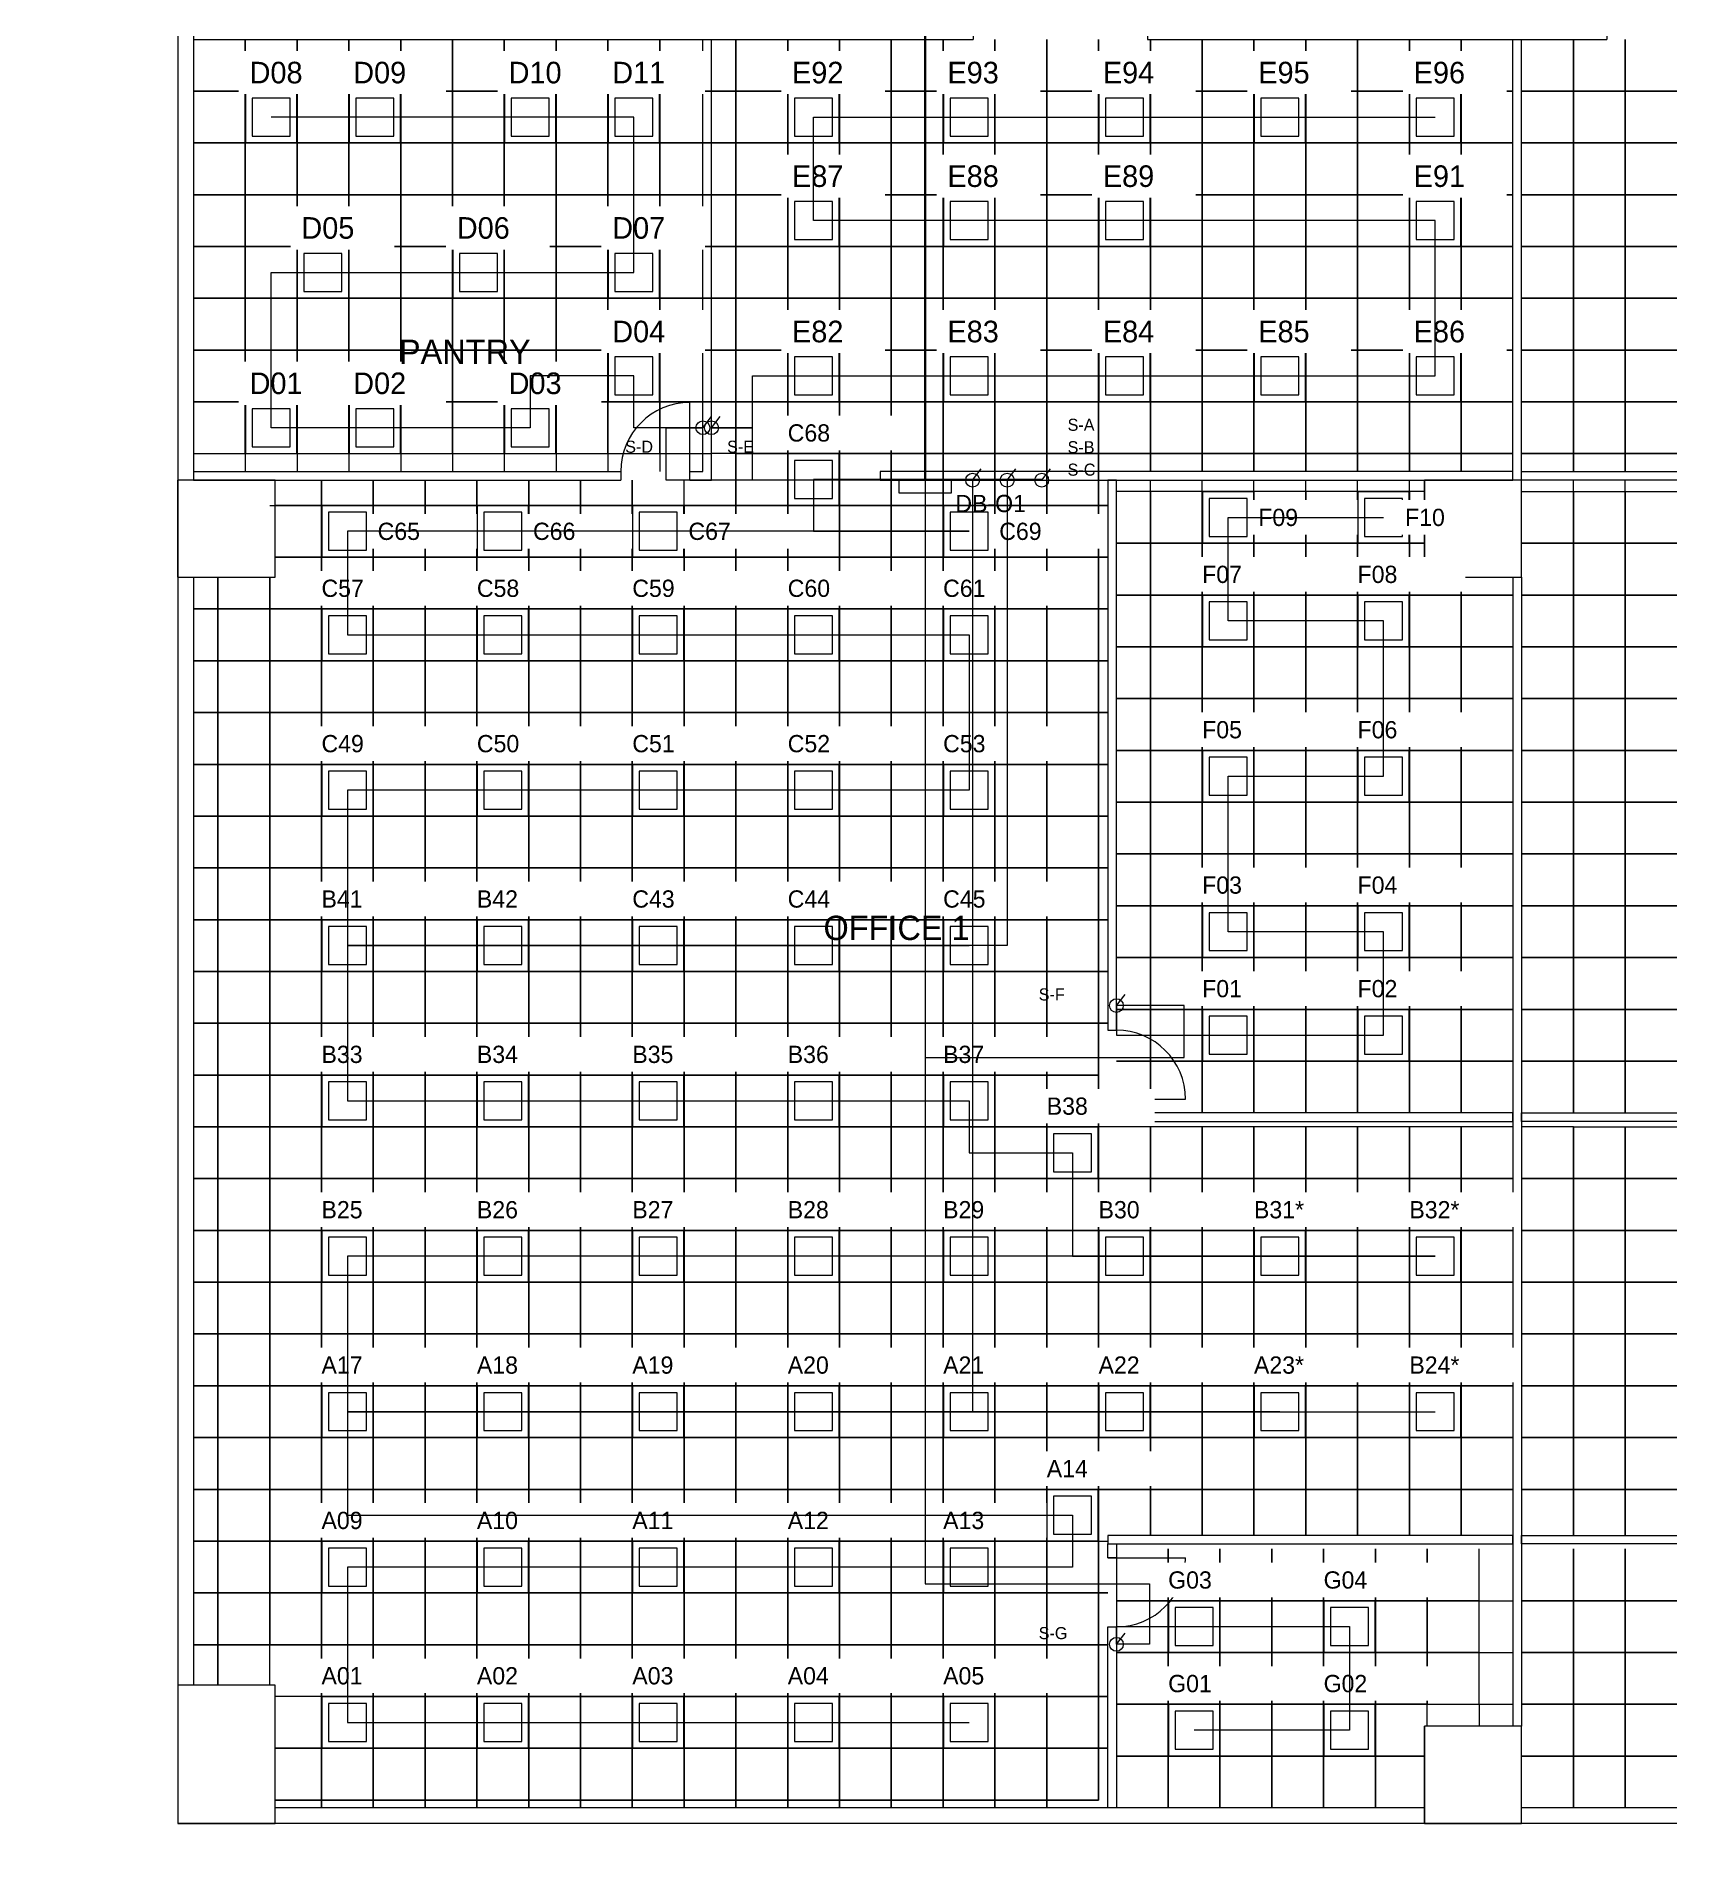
# Paper-space layout 'TEST-LIGHT' of a CAD drawing. Header units: millimetres. Extents: x 115 to 305, y 43 to 253.
# The model-space entities are those that its viewports show. They can reach past a viewport. Long polylines and large blocks are cut down to what shows.
import ezdxf

# ---------------------------------------------------------------- set-up
doc = ezdxf.new("R2010")
doc.units = ezdxf.units.MM
doc.layers.add('ARCH', color=7, linetype='Continuous', lineweight=5, true_color=0xa0a0a0)
doc.layers.add('Ceiling Grid', color=7, linetype='Continuous', lineweight=5, true_color=0xd2d2d2)
for name, color, linetype in [('E-DB-WORK', 1, 'Continuous'), ('E-INCOMING-WORK', 30, 'Continuous'), ('E-LIGHT-CONTROLS', 6, 'Continuous'), ('E-LIGHT-ROUTE-A', 1, 'Continuous'), ('E-LIGHT-ROUTE-B', 2, 'Continuous'), ('E-LIGHT-ROUTE-C', 3, 'Continuous'), ('E-LIGHT-ROUTE-D', 4, 'Continuous'), ('E-LIGHT-ROUTE-E', 5, 'Continuous'), ('E-LIGHT-ROUTE-F', 6, 'Continuous'), ('E-LIGHT-ROUTE-G', 7, 'Continuous'), ('E-NE-TEST', 7, 'Continuous'), ('E-OFFICE-WORK', 7, 'Continuous')]:
    doc.layers.add(name, color=color, linetype=linetype)
doc.layers.add('E-PANTRY-TEST', color=7, linetype='Continuous', lineweight=25)
doc.layers.add('Power', color=1, linetype='Continuous', lineweight=18)
doc.layers.get('Power').off()

psp = doc.layouts.new('TEST-LIGHT')

msp = doc.modelspace()

# ---------------------------------------------------------------- texts
at = {"layer": 'ARCH', "linetype": 'ByBlock', "lineweight": 9}
for s, p in [('PANTRY', (66905.6, 32835.2)), ('OFFICE 1', (71822.6, 26160.5))]:
    msp.add_text(s, height=281.25, dxfattribs=at).set_placement(p)
at = {"layer": 'E-LIGHT-CONTROLS', "lineweight": 15, "char_height": 140, "width": 800, "attachment_point": 1}
for s, insert in [('S-A', (74650, 32200)), ('S-D', (69525.9, 31945.6)), ('S-E', (70705.9, 31945.6)), ('S-B', (74650, 31940)), ('S-C', (74650, 31680)), ('S-F', (74315, 25600)), ('S-G', (74315, 18200))]:
    msp.add_mtext(s, dxfattribs=dict(at, insert=insert))

# ---------------------------------------------------------------- linework, layer by layer
at = {"layer": 'ARCH', "linetype": 'ByBlock', "lineweight": 9}
for p, q in [((64345.9, 38775.6), (64345.9, 15925.6)), ((64525.9, 38775.6), (64525.9, 31488.1)), ((73555.5, 36635.6), (73555.5, 36775.6)), ((73595.5, 36775.6), (73595.5, 36725.6)), ((75535.5, 36775.6), (75535.5, 36725.6)), ((75575.5, 36635.6), (75575.5, 36775.6)), ((80896.3, 36635.6), (80896.3, 36775.6)), ((80936.3, 36775.6), (80936.3, 36725.6)), ((64525.9, 36595.6), (73555.5, 36595.6)), ((73620.5, 36635.6), (73555.5, 36635.6)), ((73555.5, 36635.6), (73555.5, 36595.6)), ((73595.5, 36725.6), (73620.5, 36725.6)), ((73620.5, 36725.6), (73620.5, 36635.6)), ((75535.5, 36725.6), (75510.5, 36725.6)), ((75510.5, 36725.6), (75510.5, 36635.6)), ((75510.5, 36635.6), (75575.5, 36635.6)), ((75575.5, 36635.6), (75575.5, 36595.6)), ((75575.5, 36595.6), (80896.3, 36595.6)), ((80961.3, 36635.6), (80896.3, 36635.6)), ((80896.3, 36635.6), (80896.3, 36595.6)), ((80936.3, 36725.6), (80961.3, 36725.6)), ((80961.3, 36725.6), (80961.3, 36635.6)), ((64525.9, 30363.1), (64525.9, 17525.6))]:
    msp.add_line(p, q, dxfattribs=at)
at = {"layer": 'ARCH', "lineweight": 15}
for p, q in [((70425.9, 31588.1), (70425.9, 36595.6)), ((70525.9, 31488.1), (70525.9, 36595.6)), ((79808.4, 31488.1), (79808.4, 36595.6)), ((79908.4, 31488.1), (79908.4, 36595.6)), ((70275.2, 31488.1), (70275.2, 32388.1)), ((64525.9, 31588.1), (69475.2, 31588.1)), ((69475.2, 31588.1), (69475.2, 31588.1)), ((69475.2, 31588.1), (69475.2, 31488.1)), ((70275.2, 31588.1), (70425.9, 31588.1)), ((64345.9, 30363.1), (64345.9, 31488.1)), ((64525.9, 31488.1), (69475.2, 31488.1)), ((70275.2, 31488.1), (70525.9, 31488.1)), ((78783.4, 30363.1), (78783.4, 31488.1)), ((79808.4, 30363.1), (79808.4, 17050.6)), ((79908.4, 30363.1), (79908.4, 17050.6)), ((75115, 24316.3), (76015, 24316.3)), ((75115, 19003.1), (76015, 19003.1)), ((78783.4, 15925.6), (78783.4, 17050.6)), ((78783.4, 16105.6), (65470.9, 16105.6)), ((94084.3, 16105.6), (79908.4, 16105.6)), ((109345.9, 15925.6), (64345.9, 15925.6))]:
    msp.add_line(p, q, dxfattribs=at)
for points in [[(79808.4, 31588.1), (72477.2, 31588.1), (72477.2, 31488.1), (79808.4, 31488.1)], [(79908.4, 31588.1), (87239.6, 31588.1), (87239.6, 31488.1), (79908.4, 31488.1)], [(64345.9, 30363.1), (65470.9, 30363.1), (65470.9, 31488.1), (64345.9, 31488.1)], [(75215, 25116.3), (75215, 31488.1), (75115, 31488.1), (75115, 25116.3)], [(78783.4, 30363.1), (79908.4, 30363.1), (79908.4, 31488.1), (78783.4, 31488.1)], [(75215, 24316.3), (75115, 24316.3), (75115, 24156.9), (75215, 24156.9)], [(79808.4, 24156.9), (75115, 24156.9), (75115, 24056.9), (79808.4, 24056.9)], [(79908.4, 24156.9), (84601.9, 24156.9), (84601.9, 24056.9), (79908.4, 24056.9)], [(79808.4, 19262.5), (75115, 19262.5), (75115, 19162.5), (79808.4, 19162.5)], [(75215, 19003.1), (75115, 19003.1), (75115, 19162.5), (75215, 19162.5)], [(79908.4, 19262.5), (84601.9, 19262.5), (84601.9, 19162.5), (79908.4, 19162.5)], [(75215, 18203.1), (75215, 16105.6), (75115, 16105.6), (75115, 18203.1)], [(64345.9, 15925.6), (65470.9, 15925.6), (65470.9, 17525.6), (64345.9, 17525.6)], [(78783.4, 15925.6), (79908.4, 15925.6), (79908.4, 17050.6), (78783.4, 17050.6)]]:
    msp.add_lwpolyline(points, close=True, dxfattribs=at)
for centre, start, end in [((70275.2, 31588.1), 90, 180), ((75215, 24316.3), 0, 90), ((75215, 19003.1), 270, 0)]:
    msp.add_arc(centre, 800, start, end, dxfattribs=at)
at = {"layer": 'Ceiling Grid', "lineweight": 15}
for p, q in [((64525.9, 36595.6), (64525.9, 35995.6)), ((65125.9, 35995.6), (65125.9, 36595.6)), ((65125.9, 36595.6), (65125.9, 35995.6)), ((65725.9, 35995.6), (65725.9, 36595.6)), ((65725.9, 36595.6), (65725.9, 35995.6)), ((66325.9, 35995.6), (66325.9, 36595.6)), ((66325.9, 36595.6), (66325.9, 35995.6)), ((66925.9, 35995.6), (66925.9, 36595.6)), ((66925.9, 36595.6), (66925.9, 35995.6)), ((67525.9, 35995.6), (67525.9, 36595.6)), ((67525.9, 36595.6), (67525.9, 35995.6)), ((68125.9, 35995.6), (68125.9, 36595.6)), ((68125.9, 36595.6), (68125.9, 35995.6)), ((68725.9, 35995.6), (68725.9, 36595.6)), ((68725.9, 36595.6), (68725.9, 35995.6)), ((69325.9, 35995.6), (69325.9, 36595.6)), ((69325.9, 36595.6), (69325.9, 35995.6)), ((69925.9, 36595.6), (69925.9, 35995.6)), ((69925.9, 35995.6), (69925.9, 36595.6)), ((70808.4, 35995.6), (70808.4, 36595.6)), ((70808.4, 36595.6), (70808.4, 35995.6)), ((71408.4, 35995.6), (71408.4, 36595.6)), ((71408.4, 36595.6), (71408.4, 35995.6)), ((72008.4, 35995.6), (72008.4, 36595.6)), ((72008.4, 36595.6), (72008.4, 35995.6)), ((72608.4, 35995.6), (72608.4, 36595.6)), ((72608.4, 36595.6), (72608.4, 35995.6)), ((73208.4, 35995.6), (73208.4, 36595.6)), ((73208.4, 36595.6), (73208.4, 35995.6)), ((73808.4, 35995.6), (73808.4, 36595.6)), ((73808.4, 36595.6), (73808.4, 35995.6)), ((74408.4, 35995.6), (74408.4, 36595.6)), ((74408.4, 36595.6), (74408.4, 35995.6)), ((75008.4, 35995.6), (75008.4, 36595.6)), ((75008.4, 36595.6), (75008.4, 35995.6)), ((75608.4, 35995.6), (75608.4, 36595.6)), ((75608.4, 36595.6), (75608.4, 35995.6)), ((76208.4, 35995.6), (76208.4, 36595.6)), ((76208.4, 36595.6), (76208.4, 35995.6)), ((76808.4, 35995.6), (76808.4, 36595.6)), ((76808.4, 36595.6), (76808.4, 35995.6)), ((77408.4, 35995.6), (77408.4, 36595.6)), ((77408.4, 36595.6), (77408.4, 35995.6)), ((78008.4, 35995.6), (78008.4, 36595.6)), ((78008.4, 36595.6), (78008.4, 35995.6)), ((78608.4, 35995.6), (78608.4, 36595.6)), ((78608.4, 36595.6), (78608.4, 35995.6)), ((79208.4, 36595.6), (79208.4, 35995.6)), ((79208.4, 35995.6), (79208.4, 36595.6)), ((80508.4, 36595.6), (80508.4, 35995.6)), ((80508.4, 35995.6), (80508.4, 36595.6)), ((81108.4, 35995.6), (81108.4, 36595.6)), ((81108.4, 36595.6), (81108.4, 35995.6)), ((81708.4, 35995.6), (81708.4, 36595.6)), ((81708.4, 36595.6), (81708.4, 35995.6)), ((64525.9, 35995.6), (65125.9, 35995.6)), ((65125.9, 35995.6), (65725.9, 35995.6)), ((65725.9, 35995.6), (66325.9, 35995.6)), ((66325.9, 35995.6), (66925.9, 35995.6)), ((66925.9, 35995.6), (67525.9, 35995.6)), ((67525.9, 35995.6), (68125.9, 35995.6)), ((68125.9, 35995.6), (68725.9, 35995.6)), ((68725.9, 35995.6), (69325.9, 35995.6)), ((69325.9, 35995.6), (69925.9, 35995.6)), ((70525.9, 35995.6), (69925.9, 35995.6)), ((69925.9, 35995.6), (69925.9, 35395.6)), ((69925.9, 35995.6), (70525.9, 35995.6)), ((70808.4, 35995.6), (70525.9, 35995.6)), ((70525.9, 35995.6), (70808.4, 35995.6)), ((70808.4, 35395.6), (70808.4, 35995.6)), ((70808.4, 35995.6), (71408.4, 35995.6)), ((71408.4, 35995.6), (72008.4, 35995.6)), ((72008.4, 35995.6), (72608.4, 35995.6)), ((72608.4, 35995.6), (73208.4, 35995.6)), ((73208.4, 35995.6), (73808.4, 35995.6)), ((73808.4, 35995.6), (74408.4, 35995.6)), ((74408.4, 35995.6), (75008.4, 35995.6)), ((75008.4, 35995.6), (75608.4, 35995.6)), ((75608.4, 35995.6), (76208.4, 35995.6)), ((76208.4, 35995.6), (76808.4, 35995.6)), ((76808.4, 35995.6), (77408.4, 35995.6)), ((77408.4, 35995.6), (78008.4, 35995.6)), ((78008.4, 35995.6), (78608.4, 35995.6)), ((78608.4, 35995.6), (79208.4, 35995.6)), ((79808.4, 35995.6), (79208.4, 35995.6)), ((79208.4, 35995.6), (79208.4, 35395.6)), ((79208.4, 35995.6), (79808.4, 35995.6)), ((79908.4, 35995.6), (80508.4, 35995.6)), ((80508.4, 35995.6), (79908.4, 35995.6)), ((80508.4, 35995.6), (80508.4, 35395.6)), ((81108.4, 35995.6), (80508.4, 35995.6)), ((81708.4, 35995.6), (81108.4, 35995.6)), ((82308.4, 35995.6), (81708.4, 35995.6)), ((70525.9, 35395.6), (69925.9, 35395.6)), ((69925.9, 35395.6), (69925.9, 34795.6)), ((69925.9, 35395.6), (70525.9, 35395.6)), ((70808.4, 35395.6), (70525.9, 35395.6)), ((70525.9, 35395.6), (70808.4, 35395.6)), ((70808.4, 34795.6), (70808.4, 35395.6)), ((79808.4, 35395.6), (79208.4, 35395.6)), ((79208.4, 35395.6), (79208.4, 34795.6)), ((79208.4, 35395.6), (79808.4, 35395.6)), ((79908.4, 35395.6), (80508.4, 35395.6)), ((80508.4, 35395.6), (79908.4, 35395.6)), ((80508.4, 35395.6), (80508.4, 34795.6)), ((70525.9, 34795.6), (69925.9, 34795.6)), ((69925.9, 34795.6), (69925.9, 34195.6)), ((69925.9, 34795.6), (70525.9, 34795.6)), ((70808.4, 34795.6), (70525.9, 34795.6)), ((70525.9, 34795.6), (70808.4, 34795.6)), ((70808.4, 34195.6), (70808.4, 34795.6)), ((79808.4, 34795.6), (79208.4, 34795.6)), ((79208.4, 34795.6), (79208.4, 34195.6)), ((79208.4, 34795.6), (79808.4, 34795.6)), ((79908.4, 34795.6), (80508.4, 34795.6)), ((80508.4, 34795.6), (79908.4, 34795.6)), ((80508.4, 34795.6), (80508.4, 34195.6)), ((70525.9, 34195.6), (69925.9, 34195.6)), ((69925.9, 34195.6), (69925.9, 33595.6)), ((69925.9, 34195.6), (70525.9, 34195.6)), ((70808.4, 34195.6), (70525.9, 34195.6)), ((70525.9, 34195.6), (70808.4, 34195.6)), ((70808.4, 33595.6), (70808.4, 34195.6)), ((79808.4, 34195.6), (79208.4, 34195.6)), ((79208.4, 34195.6), (79208.4, 33595.6)), ((79208.4, 34195.6), (79808.4, 34195.6)), ((79908.4, 34195.6), (80508.4, 34195.6)), ((80508.4, 34195.6), (79908.4, 34195.6)), ((80508.4, 34195.6), (80508.4, 33595.6)), ((70525.9, 33595.6), (69925.9, 33595.6)), ((69925.9, 33595.6), (69925.9, 32995.6)), ((69925.9, 33595.6), (70525.9, 33595.6)), ((70808.4, 33595.6), (70525.9, 33595.6)), ((70525.9, 33595.6), (70808.4, 33595.6)), ((70808.4, 32995.6), (70808.4, 33595.6)), ((79808.4, 33595.6), (79208.4, 33595.6)), ((79208.4, 33595.6), (79208.4, 32995.6)), ((79208.4, 33595.6), (79808.4, 33595.6)), ((79908.4, 33595.6), (80508.4, 33595.6)), ((80508.4, 33595.6), (79908.4, 33595.6)), ((80508.4, 33595.6), (80508.4, 32995.6)), ((70525.9, 32995.6), (69925.9, 32995.6)), ((69925.9, 32995.6), (69925.9, 32395.6)), ((69925.9, 32995.6), (70525.9, 32995.6)), ((70808.4, 32995.6), (70525.9, 32995.6)), ((70525.9, 32995.6), (70808.4, 32995.6)), ((70808.4, 32395.6), (70808.4, 32995.6)), ((79808.4, 32995.6), (79208.4, 32995.6)), ((79208.4, 32995.6), (79208.4, 32395.6)), ((79208.4, 32995.6), (79808.4, 32995.6)), ((79908.4, 32995.6), (80508.4, 32995.6)), ((80508.4, 32995.6), (79908.4, 32995.6)), ((80508.4, 32995.6), (80508.4, 32395.6)), ((70525.9, 32395.6), (69925.9, 32395.6)), ((69925.9, 32395.6), (69925.9, 31795.6)), ((69925.9, 32395.6), (70525.9, 32395.6)), ((70808.4, 32395.6), (70525.9, 32395.6)), ((70525.9, 32395.6), (70808.4, 32395.6)), ((70808.4, 31795.6), (70808.4, 32395.6)), ((79808.4, 32395.6), (79208.4, 32395.6)), ((79208.4, 32395.6), (79208.4, 31795.6)), ((79208.4, 32395.6), (79808.4, 32395.6)), ((79908.4, 32395.6), (80508.4, 32395.6)), ((80508.4, 32395.6), (79908.4, 32395.6)), ((80508.4, 32395.6), (80508.4, 31795.6)), ((65125.9, 31795.6), (65125.9, 31588.1)), ((65725.9, 31795.6), (65725.9, 31588.1)), ((66325.9, 31795.6), (66325.9, 31588.1)), ((66925.9, 31795.6), (66925.9, 31588.1)), ((67525.9, 31795.6), (67525.9, 31588.1)), ((68125.9, 31795.6), (68125.9, 31588.1)), ((68725.9, 31795.6), (68725.9, 31588.1)), ((69325.9, 31795.6), (69325.9, 31588.1)), ((69925.9, 31795.6), (70525.9, 31795.6)), ((69925.9, 31795.6), (69925.9, 31588.1)), ((70808.4, 31795.6), (70525.9, 31795.6)), ((70808.4, 31195.6), (70808.4, 31795.6)), ((75608.4, 31795.6), (75008.4, 31795.6)), ((75008.4, 31795.6), (75008.4, 31195.6)), ((75608.4, 31588.1), (75608.4, 31795.6)), ((76208.4, 31795.6), (75608.4, 31795.6)), ((75608.4, 31795.6), (75608.4, 31588.1)), ((76208.4, 31588.1), (76208.4, 31795.6)), ((76808.4, 31795.6), (76208.4, 31795.6)), ((76208.4, 31795.6), (76208.4, 31588.1)), ((76808.4, 31588.1), (76808.4, 31795.6)), ((77408.4, 31795.6), (76808.4, 31795.6)), ((76808.4, 31795.6), (76808.4, 31588.1)), ((77408.4, 31588.1), (77408.4, 31795.6)), ((78008.4, 31795.6), (77408.4, 31795.6)), ((77408.4, 31795.6), (77408.4, 31588.1)), ((78008.4, 31588.1), (78008.4, 31795.6)), ((78608.4, 31795.6), (78008.4, 31795.6)), ((78008.4, 31795.6), (78008.4, 31588.1)), ((78608.4, 31588.1), (78608.4, 31795.6)), ((79208.4, 31795.6), (78608.4, 31795.6)), ((78608.4, 31795.6), (78608.4, 31588.1)), ((79208.4, 31588.1), (79208.4, 31795.6)), ((79808.4, 31795.6), (79208.4, 31795.6)), ((79208.4, 31795.6), (79208.4, 31588.1)), ((79208.4, 31795.6), (79808.4, 31795.6)), ((79908.4, 31795.6), (80508.4, 31795.6)), ((80508.4, 31795.6), (79908.4, 31795.6)), ((80508.4, 31795.6), (80508.4, 31588.1)), ((80508.4, 31795.6), (81108.4, 31795.6)), ((80508.4, 31588.1), (80508.4, 31795.6)), ((81108.4, 31795.6), (81108.4, 31588.1)), ((81108.4, 31795.6), (81708.4, 31795.6)), ((81108.4, 31588.1), (81108.4, 31795.6)), ((81708.4, 31795.6), (81708.4, 31588.1)), ((81708.4, 31795.6), (82308.4, 31795.6)), ((81708.4, 31588.1), (81708.4, 31795.6)), ((66008.4, 31195.6), (66008.4, 31488.1)), ((66008.4, 31488.1), (66008.4, 31195.6)), ((66608.4, 31195.6), (66608.4, 31488.1)), ((66608.4, 31488.1), (66608.4, 31195.6)), ((67208.4, 31195.6), (67208.4, 31488.1)), ((67208.4, 31488.1), (67208.4, 31195.6)), ((67808.4, 31195.6), (67808.4, 31488.1)), ((67808.4, 31488.1), (67808.4, 31195.6)), ((68408.4, 31195.6), (68408.4, 31488.1)), ((68408.4, 31488.1), (68408.4, 31195.6)), ((69008.4, 31195.6), (69008.4, 31488.1)), ((69008.4, 31488.1), (69008.4, 31195.6)), ((69608.4, 31195.6), (69608.4, 31488.1)), ((69608.4, 31488.1), (69608.4, 31195.6)), ((70208.4, 31195.6), (70208.4, 31488.1)), ((75608.4, 31356.9), (75215, 31356.9)), ((75608.4, 31356.9), (75608.4, 31488.1)), ((75608.4, 30756.9), (75608.4, 31356.9)), ((76208.4, 31356.9), (76208.4, 31488.1)), ((76808.4, 31356.9), (76808.4, 31488.1)), ((77408.4, 31356.9), (77408.4, 31488.1)), ((78008.4, 31356.9), (78008.4, 31488.1)), ((78608.4, 31356.9), (78608.4, 31488.1)), ((78783.4, 31356.9), (78608.4, 31356.9)), ((78608.4, 31356.9), (78608.4, 30756.9)), ((79908.4, 31356.9), (80508.4, 31356.9)), ((80508.4, 31356.9), (80508.4, 31488.1)), ((80508.4, 31356.9), (80508.4, 30756.9)), ((81108.4, 31356.9), (81108.4, 31488.1)), ((81708.4, 31356.9), (81708.4, 31488.1)), ((65408.4, 31195.6), (66008.4, 31195.6)), ((66008.4, 31195.6), (65470.9, 31195.6)), ((66008.4, 31195.6), (66608.4, 31195.6)), ((66008.4, 30595.6), (66008.4, 31195.6)), ((66608.4, 31195.6), (67208.4, 31195.6)), ((67208.4, 31195.6), (67808.4, 31195.6)), ((67808.4, 31195.6), (68408.4, 31195.6)), ((68408.4, 31195.6), (69008.4, 31195.6)), ((69008.4, 31195.6), (69608.4, 31195.6)), ((69608.4, 31195.6), (70208.4, 31195.6)), ((70208.4, 31195.6), (70808.4, 31195.6)), ((75115, 31195.6), (75008.4, 31195.6)), ((75008.4, 31195.6), (75008.4, 30595.6)), ((75008.4, 31195.6), (75115, 31195.6)), ((75008.4, 31195.6), (75115, 31195.6)), ((75115, 31195.6), (75008.4, 31195.6)), ((75008.4, 31195.6), (75008.4, 30595.6)), ((75608.4, 30756.9), (75215, 30756.9)), ((75215, 30756.9), (75608.4, 30756.9)), ((75608.4, 30156.9), (75608.4, 30756.9)), ((78608.4, 30756.9), (78783.4, 30756.9)), ((78783.4, 30756.9), (78608.4, 30756.9)), ((78608.4, 30756.9), (78608.4, 30156.9)), ((80508.4, 30756.9), (79908.4, 30756.9)), ((79908.4, 30756.9), (80508.4, 30756.9)), ((80508.4, 30756.9), (80508.4, 30156.9)), ((65470.9, 30595.6), (66008.4, 30595.6)), ((75115, 30595.6), (75008.4, 30595.6)), ((75008.4, 30595.6), (75008.4, 29995.6)), ((75008.4, 30595.6), (75115, 30595.6)), ((75008.4, 30595.6), (75115, 30595.6)), ((75115, 30595.6), (75008.4, 30595.6)), ((75008.4, 30595.6), (75008.4, 29995.6)), ((64808.4, 29995.6), (64808.4, 30363.1)), ((64808.4, 30363.1), (64808.4, 29995.6)), ((65408.4, 29995.6), (65408.4, 30363.1)), ((79208.4, 30156.9), (79208.4, 30363.1)), ((79208.4, 30363.1), (79208.4, 30156.9)), ((75608.4, 30156.9), (75215, 30156.9)), ((75215, 30156.9), (75608.4, 30156.9)), ((75608.4, 29556.9), (75608.4, 30156.9)), ((78608.4, 30156.9), (79208.4, 30156.9)), ((79208.4, 30156.9), (79808.4, 30156.9)), ((79808.4, 30156.9), (79208.4, 30156.9)), ((79208.4, 30156.9), (79208.4, 29556.9)), ((80508.4, 30156.9), (79908.4, 30156.9)), ((79908.4, 30156.9), (80508.4, 30156.9)), ((80508.4, 30156.9), (80508.4, 29556.9)), ((64525.9, 29995.6), (64808.4, 29995.6)), ((64808.4, 29995.6), (64525.9, 29995.6)), ((64808.4, 29995.6), (65408.4, 29995.6)), ((64808.4, 29395.6), (64808.4, 29995.6)), ((75115, 29995.6), (75008.4, 29995.6)), ((75008.4, 29995.6), (75008.4, 29395.6)), ((75008.4, 29995.6), (75115, 29995.6)), ((75008.4, 29995.6), (75115, 29995.6)), ((75115, 29995.6), (75008.4, 29995.6)), ((75008.4, 29995.6), (75008.4, 29395.6)), ((75608.4, 29556.9), (75215, 29556.9)), ((75215, 29556.9), (75608.4, 29556.9)), ((75608.4, 28956.9), (75608.4, 29556.9)), ((79208.4, 29556.9), (79808.4, 29556.9)), ((79808.4, 29556.9), (79208.4, 29556.9)), ((79208.4, 29556.9), (79208.4, 28956.9)), ((80508.4, 29556.9), (79908.4, 29556.9)), ((79908.4, 29556.9), (80508.4, 29556.9)), ((80508.4, 29556.9), (80508.4, 28956.9)), ((64808.4, 29395.6), (64525.9, 29395.6)), ((64525.9, 29395.6), (64808.4, 29395.6)), ((64808.4, 28795.6), (64808.4, 29395.6)), ((75115, 29395.6), (75008.4, 29395.6)), ((75008.4, 29395.6), (75008.4, 28795.6)), ((75008.4, 29395.6), (75115, 29395.6)), ((64808.4, 28795.6), (64525.9, 28795.6)), ((64525.9, 28795.6), (64808.4, 28795.6)), ((64808.4, 28195.6), (64808.4, 28795.6)), ((75115, 28795.6), (75008.4, 28795.6)), ((75008.4, 28795.6), (75008.4, 28195.6)), ((75008.4, 28795.6), (75115, 28795.6)), ((75008.4, 28795.6), (75115, 28795.6)), ((75115, 28795.6), (75008.4, 28795.6)), ((75008.4, 28795.6), (75008.4, 28195.6)), ((75608.4, 28956.9), (75215, 28956.9)), ((75215, 28956.9), (75608.4, 28956.9)), ((75608.4, 28356.9), (75608.4, 28956.9)), ((79208.4, 28956.9), (79808.4, 28956.9)), ((79808.4, 28956.9), (79208.4, 28956.9)), ((79208.4, 28956.9), (79208.4, 28356.9)), ((80508.4, 28956.9), (79908.4, 28956.9)), ((79908.4, 28956.9), (80508.4, 28956.9)), ((80508.4, 28956.9), (80508.4, 28356.9)), ((75608.4, 28356.9), (75215, 28356.9)), ((75215, 28356.9), (75608.4, 28356.9)), ((75608.4, 27756.9), (75608.4, 28356.9)), ((79208.4, 28356.9), (79808.4, 28356.9)), ((79808.4, 28356.9), (79208.4, 28356.9)), ((79208.4, 28356.9), (79208.4, 27756.9)), ((80508.4, 28356.9), (79908.4, 28356.9)), ((79908.4, 28356.9), (80508.4, 28356.9)), ((80508.4, 28356.9), (80508.4, 27756.9)), ((64808.4, 28195.6), (64525.9, 28195.6)), ((64525.9, 28195.6), (64808.4, 28195.6)), ((64808.4, 27595.6), (64808.4, 28195.6)), ((75115, 28195.6), (75008.4, 28195.6)), ((75008.4, 28195.6), (75008.4, 27595.6)), ((75008.4, 28195.6), (75115, 28195.6)), ((75008.4, 28195.6), (75115, 28195.6)), ((75115, 28195.6), (75008.4, 28195.6)), ((75008.4, 28195.6), (75008.4, 27595.6)), ((75608.4, 27756.9), (75215, 27756.9)), ((75215, 27756.9), (75608.4, 27756.9)), ((75608.4, 27156.9), (75608.4, 27756.9)), ((79208.4, 27756.9), (79808.4, 27756.9)), ((79808.4, 27756.9), (79208.4, 27756.9)), ((79208.4, 27756.9), (79208.4, 27156.9)), ((80508.4, 27756.9), (79908.4, 27756.9)), ((79908.4, 27756.9), (80508.4, 27756.9)), ((80508.4, 27756.9), (80508.4, 27156.9)), ((64808.4, 27595.6), (64525.9, 27595.6)), ((64525.9, 27595.6), (64808.4, 27595.6)), ((64808.4, 26995.6), (64808.4, 27595.6)), ((75115, 27595.6), (75008.4, 27595.6)), ((75008.4, 27595.6), (75008.4, 26995.6)), ((75008.4, 27595.6), (75115, 27595.6)), ((75008.4, 27595.6), (75115, 27595.6)), ((75115, 27595.6), (75008.4, 27595.6)), ((75008.4, 27595.6), (75008.4, 26995.6)), ((75608.4, 27156.9), (75215, 27156.9)), ((75215, 27156.9), (75608.4, 27156.9)), ((75608.4, 26556.9), (75608.4, 27156.9)), ((79208.4, 27156.9), (79808.4, 27156.9)), ((79808.4, 27156.9), (79208.4, 27156.9)), ((79208.4, 27156.9), (79208.4, 26556.9)), ((80508.4, 27156.9), (79908.4, 27156.9)), ((79908.4, 27156.9), (80508.4, 27156.9)), ((80508.4, 27156.9), (80508.4, 26556.9)), ((64808.4, 26995.6), (64525.9, 26995.6)), ((64525.9, 26995.6), (64808.4, 26995.6)), ((64808.4, 26395.6), (64808.4, 26995.6)), ((75115, 26995.6), (75008.4, 26995.6)), ((75008.4, 26995.6), (75008.4, 26395.6)), ((75008.4, 26995.6), (75115, 26995.6)), ((75608.4, 26556.9), (75215, 26556.9)), ((75215, 26556.9), (75608.4, 26556.9)), ((75608.4, 25956.9), (75608.4, 26556.9)), ((79208.4, 26556.9), (79808.4, 26556.9)), ((79808.4, 26556.9), (79208.4, 26556.9)), ((79208.4, 26556.9), (79208.4, 25956.9)), ((80508.4, 26556.9), (79908.4, 26556.9)), ((79908.4, 26556.9), (80508.4, 26556.9)), ((80508.4, 26556.9), (80508.4, 25956.9)), ((64808.4, 26395.6), (64525.9, 26395.6)), ((64525.9, 26395.6), (64808.4, 26395.6)), ((64808.4, 25795.6), (64808.4, 26395.6)), ((75115, 26395.6), (75008.4, 26395.6)), ((75008.4, 26395.6), (75008.4, 25795.6)), ((75008.4, 26395.6), (75115, 26395.6)), ((75608.4, 25956.9), (75215, 25956.9)), ((75215, 25956.9), (75608.4, 25956.9)), ((75608.4, 25356.9), (75608.4, 25956.9)), ((79208.4, 25956.9), (79808.4, 25956.9)), ((79808.4, 25956.9), (79208.4, 25956.9)), ((79208.4, 25956.9), (79208.4, 25356.9)), ((80508.4, 25956.9), (79908.4, 25956.9)), ((79908.4, 25956.9), (80508.4, 25956.9)), ((80508.4, 25956.9), (80508.4, 25356.9)), ((64808.4, 25795.6), (64525.9, 25795.6)), ((64525.9, 25795.6), (64808.4, 25795.6)), ((64808.4, 25195.6), (64808.4, 25795.6)), ((75115, 25795.6), (75008.4, 25795.6)), ((75008.4, 25795.6), (75008.4, 25195.6)), ((75008.4, 25795.6), (75115, 25795.6)), ((75608.4, 25356.9), (75215, 25356.9)), ((75215, 25356.9), (75608.4, 25356.9)), ((75608.4, 24756.9), (75608.4, 25356.9)), ((79208.4, 25356.9), (79808.4, 25356.9)), ((79808.4, 25356.9), (79208.4, 25356.9)), ((79208.4, 25356.9), (79208.4, 24756.9)), ((80508.4, 25356.9), (79908.4, 25356.9)), ((79908.4, 25356.9), (80508.4, 25356.9)), ((80508.4, 25356.9), (80508.4, 24756.9)), ((64808.4, 25195.6), (64525.9, 25195.6)), ((64525.9, 25195.6), (64808.4, 25195.6)), ((64808.4, 24595.6), (64808.4, 25195.6)), ((75115, 25195.6), (75008.4, 25195.6)), ((75008.4, 25195.6), (75008.4, 24595.6)), ((75008.4, 25195.6), (75115, 25195.6)), ((64808.4, 24595.6), (64525.9, 24595.6)), ((64525.9, 24595.6), (64808.4, 24595.6)), ((64808.4, 23995.6), (64808.4, 24595.6)), ((75008.4, 24595.6), (75008.4, 23995.6)), ((75608.4, 24756.9), (75215, 24756.9)), ((75215, 24756.9), (75608.4, 24756.9)), ((75608.4, 24156.9), (75608.4, 24756.9)), ((76208.4, 24756.9), (75608.4, 24756.9)), ((75608.4, 24756.9), (75608.4, 24156.9)), ((76208.4, 24156.9), (76208.4, 24756.9)), ((76808.4, 24756.9), (76208.4, 24756.9)), ((76208.4, 24756.9), (76208.4, 24156.9)), ((76808.4, 24156.9), (76808.4, 24756.9)), ((77408.4, 24756.9), (76808.4, 24756.9)), ((76808.4, 24756.9), (76808.4, 24156.9)), ((77408.4, 24156.9), (77408.4, 24756.9)), ((78008.4, 24756.9), (77408.4, 24756.9)), ((77408.4, 24756.9), (77408.4, 24156.9)), ((78008.4, 24156.9), (78008.4, 24756.9)), ((78608.4, 24756.9), (78008.4, 24756.9)), ((78008.4, 24756.9), (78008.4, 24156.9)), ((78608.4, 24156.9), (78608.4, 24756.9)), ((79208.4, 24756.9), (78608.4, 24756.9)), ((78608.4, 24756.9), (78608.4, 24156.9)), ((79208.4, 24756.9), (79808.4, 24756.9)), ((79808.4, 24756.9), (79208.4, 24756.9)), ((79208.4, 24756.9), (79208.4, 24156.9)), ((79208.4, 24156.9), (79208.4, 24756.9)), ((80508.4, 24756.9), (79908.4, 24756.9)), ((79908.4, 24756.9), (80508.4, 24756.9)), ((80508.4, 24756.9), (80508.4, 24156.9)), ((80508.4, 24756.9), (81108.4, 24756.9)), ((80508.4, 24156.9), (80508.4, 24756.9)), ((81108.4, 24756.9), (81708.4, 24756.9)), ((81108.4, 24156.9), (81108.4, 24756.9)), ((81108.4, 24756.9), (81108.4, 24156.9)), ((81708.4, 24756.9), (82308.4, 24756.9)), ((81708.4, 24156.9), (81708.4, 24756.9)), ((81708.4, 24756.9), (81708.4, 24156.9)), ((64808.4, 23995.6), (64525.9, 23995.6)), ((64525.9, 23995.6), (64808.4, 23995.6)), ((64808.4, 23395.6), (64808.4, 23995.6)), ((79208.4, 23995.6), (79208.4, 23395.6)), ((79808.4, 23995.6), (79208.4, 23995.6)), ((79208.4, 23995.6), (79208.4, 23395.6)), ((80508.4, 23995.6), (79908.4, 23995.6)), ((80508.4, 23995.6), (80508.4, 23395.6)), ((80508.4, 23395.6), (80508.4, 23995.6)), ((64808.4, 23395.6), (64525.9, 23395.6)), ((64525.9, 23395.6), (64808.4, 23395.6)), ((64808.4, 22795.6), (64808.4, 23395.6)), ((79808.4, 23395.6), (79208.4, 23395.6)), ((79208.4, 23395.6), (79208.4, 22795.6)), ((79208.4, 23395.6), (79808.4, 23395.6)), ((79208.4, 23395.6), (79808.4, 23395.6)), ((79908.4, 23395.6), (80508.4, 23395.6)), ((80508.4, 23395.6), (79908.4, 23395.6)), ((79908.4, 23395.6), (80508.4, 23395.6)), ((80508.4, 23395.6), (80508.4, 22795.6)), ((64808.4, 22795.6), (64525.9, 22795.6)), ((64525.9, 22795.6), (64808.4, 22795.6)), ((64808.4, 22195.6), (64808.4, 22795.6)), ((79808.4, 22795.6), (79208.4, 22795.6)), ((79208.4, 22795.6), (79208.4, 22195.6)), ((79208.4, 22795.6), (79808.4, 22795.6)), ((79908.4, 22795.6), (80508.4, 22795.6)), ((80508.4, 22795.6), (79908.4, 22795.6)), ((80508.4, 22795.6), (80508.4, 22195.6)), ((64808.4, 22195.6), (64525.9, 22195.6)), ((64525.9, 22195.6), (64808.4, 22195.6)), ((64808.4, 21595.6), (64808.4, 22195.6)), ((79808.4, 22195.6), (79208.4, 22195.6)), ((79208.4, 22195.6), (79208.4, 21595.6)), ((79208.4, 22195.6), (79808.4, 22195.6)), ((79908.4, 22195.6), (80508.4, 22195.6)), ((80508.4, 22195.6), (79908.4, 22195.6)), ((80508.4, 22195.6), (80508.4, 21595.6)), ((64808.4, 21595.6), (64525.9, 21595.6)), ((64525.9, 21595.6), (64808.4, 21595.6)), ((64808.4, 20995.6), (64808.4, 21595.6)), ((79808.4, 21595.6), (79208.4, 21595.6)), ((79208.4, 21595.6), (79208.4, 20995.6)), ((79208.4, 21595.6), (79808.4, 21595.6)), ((79908.4, 21595.6), (80508.4, 21595.6)), ((80508.4, 21595.6), (79908.4, 21595.6)), ((80508.4, 21595.6), (80508.4, 20995.6)), ((64808.4, 20995.6), (64525.9, 20995.6)), ((64525.9, 20995.6), (64808.4, 20995.6)), ((64808.4, 20395.6), (64808.4, 20995.6)), ((79808.4, 20995.6), (79208.4, 20995.6)), ((79208.4, 20995.6), (79208.4, 20395.6)), ((79208.4, 20995.6), (79808.4, 20995.6)), ((79908.4, 20995.6), (80508.4, 20995.6)), ((80508.4, 20995.6), (79908.4, 20995.6)), ((80508.4, 20995.6), (80508.4, 20395.6)), ((64808.4, 20395.6), (64525.9, 20395.6)), ((64525.9, 20395.6), (64808.4, 20395.6)), ((64808.4, 19795.6), (64808.4, 20395.6)), ((79808.4, 20395.6), (79208.4, 20395.6)), ((79208.4, 20395.6), (79208.4, 19795.6)), ((79208.4, 20395.6), (79808.4, 20395.6)), ((79908.4, 20395.6), (80508.4, 20395.6)), ((80508.4, 20395.6), (79908.4, 20395.6)), ((80508.4, 20395.6), (80508.4, 19795.6)), ((64808.4, 19795.6), (64525.9, 19795.6)), ((64525.9, 19795.6), (64808.4, 19795.6)), ((64808.4, 19195.6), (64808.4, 19795.6)), ((76208.4, 19795.6), (75608.4, 19795.6)), ((75608.4, 19795.6), (75608.4, 19262.5)), ((76208.4, 19262.5), (76208.4, 19795.6)), ((76808.4, 19795.6), (76208.4, 19795.6)), ((76208.4, 19795.6), (76208.4, 19262.5)), ((76808.4, 19262.5), (76808.4, 19795.6)), ((77408.4, 19795.6), (76808.4, 19795.6)), ((76808.4, 19795.6), (76808.4, 19262.5)), ((77408.4, 19262.5), (77408.4, 19795.6)), ((78008.4, 19795.6), (77408.4, 19795.6)), ((77408.4, 19795.6), (77408.4, 19262.5)), ((78008.4, 19262.5), (78008.4, 19795.6)), ((78608.4, 19795.6), (78008.4, 19795.6)), ((78008.4, 19795.6), (78008.4, 19262.5)), ((78608.4, 19262.5), (78608.4, 19795.6)), ((79208.4, 19795.6), (78608.4, 19795.6)), ((78608.4, 19795.6), (78608.4, 19262.5)), ((79208.4, 19262.5), (79208.4, 19795.6)), ((79808.4, 19795.6), (79208.4, 19795.6)), ((79208.4, 19795.6), (79208.4, 19262.5)), ((79208.4, 19795.6), (79808.4, 19795.6)), ((79908.4, 19795.6), (80508.4, 19795.6)), ((80508.4, 19795.6), (79908.4, 19795.6)), ((80508.4, 19795.6), (80508.4, 19262.5)), ((80508.4, 19795.6), (81108.4, 19795.6)), ((80508.4, 19262.5), (80508.4, 19795.6)), ((81108.4, 19795.6), (81108.4, 19262.5)), ((81108.4, 19795.6), (81708.4, 19795.6)), ((81108.4, 19262.5), (81108.4, 19795.6)), ((81708.4, 19795.6), (81708.4, 19262.5)), ((81708.4, 19795.6), (82308.4, 19795.6)), ((81708.4, 19262.5), (81708.4, 19795.6)), ((64808.4, 19195.6), (64525.9, 19195.6)), ((64525.9, 19195.6), (64808.4, 19195.6)), ((64808.4, 18595.6), (64808.4, 19195.6)), ((75008.4, 19195.6), (75008.4, 18595.6)), ((75215, 19105.6), (75215, 18505.6)), ((75815, 18505.6), (75815, 19105.6)), ((75815, 19105.6), (75815, 18505.6)), ((76415, 18505.6), (76415, 19105.6)), ((76415, 19105.6), (76415, 18505.6)), ((77015, 18505.6), (77015, 19105.6)), ((77015, 19105.6), (77015, 18505.6)), ((77615, 18505.6), (77615, 19105.6)), ((77615, 19105.6), (77615, 18505.6)), ((78215, 18505.6), (78215, 19105.6)), ((78215, 19105.6), (78215, 18505.6)), ((78815, 18505.6), (78815, 19105.6)), ((78815, 19105.6), (78815, 18505.6)), ((79415, 18505.6), (79415, 19105.6)), ((80508.4, 18505.6), (80508.4, 19105.6)), ((80508.4, 19105.6), (80508.4, 18505.6)), ((81108.4, 18505.6), (81108.4, 19105.6)), ((81108.4, 19105.6), (81108.4, 18505.6)), ((81708.4, 18505.6), (81708.4, 19105.6)), ((81708.4, 19105.6), (81708.4, 18505.6)), ((64808.4, 18595.6), (64525.9, 18595.6)), ((64525.9, 18595.6), (64808.4, 18595.6)), ((64808.4, 17995.6), (64808.4, 18595.6)), ((75115, 18595.6), (75008.4, 18595.6)), ((75008.4, 18595.6), (75008.4, 17995.6)), ((75008.4, 18595.6), (75115, 18595.6)), ((75215, 18505.6), (75815, 18505.6)), ((75815, 18505.6), (76415, 18505.6)), ((76415, 18505.6), (77015, 18505.6)), ((77015, 18505.6), (77615, 18505.6)), ((77615, 18505.6), (78215, 18505.6)), ((78215, 18505.6), (78815, 18505.6)), ((78815, 18505.6), (79415, 18505.6)), ((79415, 18505.6), (79808.4, 18505.6)), ((80508.4, 18505.6), (79908.4, 18505.6)), ((79908.4, 18505.6), (80508.4, 18505.6)), ((80508.4, 17905.6), (80508.4, 18505.6)), ((80508.4, 18505.6), (81108.4, 18505.6)), ((81108.4, 18505.6), (81708.4, 18505.6)), ((81708.4, 18505.6), (82308.4, 18505.6)), ((64808.4, 17995.6), (64525.9, 17995.6)), ((64525.9, 17995.6), (64808.4, 17995.6)), ((64808.4, 17525.6), (64808.4, 17995.6)), ((65408.4, 17995.6), (64808.4, 17995.6)), ((64808.4, 17995.6), (64808.4, 17525.6)), ((65408.4, 17525.6), (65408.4, 17995.6)), ((66008.4, 17995.6), (65408.4, 17995.6)), ((66008.4, 17395.6), (66008.4, 17995.6)), ((75115, 17995.6), (75008.4, 17995.6)), ((75008.4, 17995.6), (75008.4, 17395.6)), ((75008.4, 17995.6), (75115, 17995.6)), ((79415, 17905.6), (79808.4, 17905.6)), ((80508.4, 17905.6), (79908.4, 17905.6)), ((79908.4, 17905.6), (80508.4, 17905.6)), ((80508.4, 17305.6), (80508.4, 17905.6)), ((66008.4, 17395.6), (65470.9, 17395.6)), ((66008.4, 16795.6), (66008.4, 17395.6)), ((75115, 17395.6), (75008.4, 17395.6)), ((75008.4, 17395.6), (75008.4, 16795.6)), ((75008.4, 17395.6), (75115, 17395.6)), ((78815, 17305.6), (78215, 17305.6)), ((78215, 17305.6), (78215, 16705.6)), ((78815, 17050.6), (78815, 17305.6)), ((79415, 17305.6), (79415, 17050.6)), ((79415, 17305.6), (79808.4, 17305.6)), ((80508.4, 17305.6), (79908.4, 17305.6)), ((79908.4, 17305.6), (80508.4, 17305.6)), ((80508.4, 16705.6), (80508.4, 17305.6)), ((66008.4, 16795.6), (65470.9, 16795.6)), ((65470.9, 16795.6), (66008.4, 16795.6)), ((66008.4, 16195.6), (66008.4, 16795.6)), ((75115, 16795.6), (75008.4, 16795.6)), ((75008.4, 16795.6), (75008.4, 16195.6)), ((75008.4, 16795.6), (75115, 16795.6)), ((75815, 16705.6), (75215, 16705.6)), ((75215, 16705.6), (75215, 16105.6)), ((75815, 16105.6), (75815, 16705.6)), ((76415, 16705.6), (75815, 16705.6)), ((75815, 16705.6), (75815, 16105.6)), ((76415, 16105.6), (76415, 16705.6)), ((77015, 16705.6), (76415, 16705.6)), ((76415, 16705.6), (76415, 16105.6)), ((77015, 16105.6), (77015, 16705.6)), ((77615, 16705.6), (77015, 16705.6)), ((77015, 16705.6), (77015, 16105.6)), ((77615, 16105.6), (77615, 16705.6)), ((78215, 16705.6), (77615, 16705.6)), ((77615, 16705.6), (77615, 16105.6)), ((78783.4, 16705.6), (78215, 16705.6)), ((78215, 16705.6), (78215, 16105.6)), ((78215, 16705.6), (78783.4, 16705.6)), ((78215, 16105.6), (78215, 16705.6)), ((80508.4, 16705.6), (79908.4, 16705.6)), ((79908.4, 16705.6), (80508.4, 16705.6)), ((80508.4, 16105.6), (80508.4, 16705.6)), ((81108.4, 16705.6), (80508.4, 16705.6)), ((80508.4, 16705.6), (80508.4, 16105.6)), ((81108.4, 16105.6), (81108.4, 16705.6)), ((81708.4, 16705.6), (81108.4, 16705.6)), ((81108.4, 16705.6), (81108.4, 16105.6)), ((81708.4, 16105.6), (81708.4, 16705.6)), ((82308.4, 16705.6), (81708.4, 16705.6)), ((81708.4, 16705.6), (81708.4, 16105.6)), ((66008.4, 16195.6), (65470.9, 16195.6)), ((65470.9, 16195.6), (66008.4, 16195.6)), ((66008.4, 16105.6), (66008.4, 16195.6)), ((66608.4, 16195.6), (66008.4, 16195.6)), ((66008.4, 16195.6), (66008.4, 16105.6)), ((66608.4, 16105.6), (66608.4, 16195.6)), ((67208.4, 16195.6), (66608.4, 16195.6)), ((66608.4, 16195.6), (66608.4, 16105.6)), ((67208.4, 16105.6), (67208.4, 16195.6)), ((67808.4, 16195.6), (67208.4, 16195.6)), ((67208.4, 16195.6), (67208.4, 16105.6)), ((67808.4, 16105.6), (67808.4, 16195.6)), ((68408.4, 16195.6), (67808.4, 16195.6)), ((67808.4, 16195.6), (67808.4, 16105.6)), ((68408.4, 16105.6), (68408.4, 16195.6)), ((69008.4, 16195.6), (68408.4, 16195.6)), ((68408.4, 16195.6), (68408.4, 16105.6)), ((69008.4, 16105.6), (69008.4, 16195.6)), ((69608.4, 16195.6), (69008.4, 16195.6)), ((69008.4, 16195.6), (69008.4, 16105.6)), ((69608.4, 16105.6), (69608.4, 16195.6)), ((70208.4, 16195.6), (69608.4, 16195.6)), ((69608.4, 16195.6), (69608.4, 16105.6)), ((70208.4, 16105.6), (70208.4, 16195.6)), ((70808.4, 16195.6), (70208.4, 16195.6)), ((70208.4, 16195.6), (70208.4, 16105.6)), ((70808.4, 16105.6), (70808.4, 16195.6)), ((71408.4, 16195.6), (70808.4, 16195.6)), ((70808.4, 16195.6), (70808.4, 16105.6)), ((71408.4, 16105.6), (71408.4, 16195.6)), ((72008.4, 16195.6), (71408.4, 16195.6)), ((71408.4, 16195.6), (71408.4, 16105.6)), ((72008.4, 16105.6), (72008.4, 16195.6)), ((72608.4, 16195.6), (72008.4, 16195.6)), ((72008.4, 16195.6), (72008.4, 16105.6)), ((72608.4, 16105.6), (72608.4, 16195.6)), ((73208.4, 16195.6), (72608.4, 16195.6)), ((72608.4, 16195.6), (72608.4, 16105.6)), ((73208.4, 16105.6), (73208.4, 16195.6)), ((73808.4, 16195.6), (73208.4, 16195.6)), ((73208.4, 16195.6), (73208.4, 16105.6)), ((73808.4, 16105.6), (73808.4, 16195.6)), ((74408.4, 16195.6), (73808.4, 16195.6)), ((73808.4, 16195.6), (73808.4, 16105.6)), ((74408.4, 16105.6), (74408.4, 16195.6)), ((75008.4, 16195.6), (74408.4, 16195.6)), ((74408.4, 16195.6), (74408.4, 16105.6))]:
    msp.add_line(p, q, dxfattribs=at)
for points in [[(65125.9, 35995.6), (64525.9, 35995.6), (64525.9, 35395.6), (65125.9, 35395.6)], [(65725.9, 35995.6), (65125.9, 35995.6), (65125.9, 35395.6), (65725.9, 35395.6)], [(66325.9, 35995.6), (65725.9, 35995.6), (65725.9, 35395.6), (66325.9, 35395.6)], [(66925.9, 35995.6), (66325.9, 35995.6), (66325.9, 35395.6), (66925.9, 35395.6)], [(67525.9, 35995.6), (66925.9, 35995.6), (66925.9, 35395.6), (67525.9, 35395.6)], [(68125.9, 35995.6), (67525.9, 35995.6), (67525.9, 35395.6), (68125.9, 35395.6)], [(68725.9, 35995.6), (68125.9, 35995.6), (68125.9, 35395.6), (68725.9, 35395.6)], [(69325.9, 35995.6), (68725.9, 35995.6), (68725.9, 35395.6), (69325.9, 35395.6)], [(69925.9, 35995.6), (69325.9, 35995.6), (69325.9, 35395.6), (69925.9, 35395.6)], [(71408.4, 35995.6), (70808.4, 35995.6), (70808.4, 35395.6), (71408.4, 35395.6)], [(72008.4, 35995.6), (71408.4, 35995.6), (71408.4, 35395.6), (72008.4, 35395.6)], [(72608.4, 35995.6), (72008.4, 35995.6), (72008.4, 35395.6), (72608.4, 35395.6)], [(73208.4, 35995.6), (72608.4, 35995.6), (72608.4, 35395.6), (73208.4, 35395.6)], [(73808.4, 35995.6), (73208.4, 35995.6), (73208.4, 35395.6), (73808.4, 35395.6)], [(74408.4, 35995.6), (73808.4, 35995.6), (73808.4, 35395.6), (74408.4, 35395.6)], [(75008.4, 35995.6), (74408.4, 35995.6), (74408.4, 35395.6), (75008.4, 35395.6)], [(75608.4, 35995.6), (75008.4, 35995.6), (75008.4, 35395.6), (75608.4, 35395.6)], [(76208.4, 35995.6), (75608.4, 35995.6), (75608.4, 35395.6), (76208.4, 35395.6)], [(76808.4, 35995.6), (76208.4, 35995.6), (76208.4, 35395.6), (76808.4, 35395.6)], [(77408.4, 35995.6), (76808.4, 35995.6), (76808.4, 35395.6), (77408.4, 35395.6)], [(78008.4, 35995.6), (77408.4, 35995.6), (77408.4, 35395.6), (78008.4, 35395.6)], [(78608.4, 35995.6), (78008.4, 35995.6), (78008.4, 35395.6), (78608.4, 35395.6)], [(79208.4, 35995.6), (78608.4, 35995.6), (78608.4, 35395.6), (79208.4, 35395.6)], [(80508.4, 35995.6), (81108.4, 35995.6), (81108.4, 35395.6), (80508.4, 35395.6)], [(81108.4, 35995.6), (81708.4, 35995.6), (81708.4, 35395.6), (81108.4, 35395.6)], [(81708.4, 35995.6), (82308.4, 35995.6), (82308.4, 35395.6), (81708.4, 35395.6)], [(65125.9, 35395.6), (64525.9, 35395.6), (64525.9, 34795.6), (65125.9, 34795.6)], [(65725.9, 35395.6), (65125.9, 35395.6), (65125.9, 34795.6), (65725.9, 34795.6)], [(66325.9, 35395.6), (65725.9, 35395.6), (65725.9, 34795.6), (66325.9, 34795.6)], [(66925.9, 35395.6), (66325.9, 35395.6), (66325.9, 34795.6), (66925.9, 34795.6)], [(67525.9, 35395.6), (66925.9, 35395.6), (66925.9, 34795.6), (67525.9, 34795.6)], [(68125.9, 35395.6), (67525.9, 35395.6), (67525.9, 34795.6), (68125.9, 34795.6)], [(68725.9, 35395.6), (68125.9, 35395.6), (68125.9, 34795.6), (68725.9, 34795.6)], [(69325.9, 35395.6), (68725.9, 35395.6), (68725.9, 34795.6), (69325.9, 34795.6)], [(69925.9, 35395.6), (69325.9, 35395.6), (69325.9, 34795.6), (69925.9, 34795.6)], [(71408.4, 35395.6), (70808.4, 35395.6), (70808.4, 34795.6), (71408.4, 34795.6)], [(72008.4, 35395.6), (71408.4, 35395.6), (71408.4, 34795.6), (72008.4, 34795.6)], [(72608.4, 35395.6), (72008.4, 35395.6), (72008.4, 34795.6), (72608.4, 34795.6)], [(73208.4, 35395.6), (72608.4, 35395.6), (72608.4, 34795.6), (73208.4, 34795.6)], [(73808.4, 35395.6), (73208.4, 35395.6), (73208.4, 34795.6), (73808.4, 34795.6)], [(74408.4, 35395.6), (73808.4, 35395.6), (73808.4, 34795.6), (74408.4, 34795.6)], [(75008.4, 35395.6), (74408.4, 35395.6), (74408.4, 34795.6), (75008.4, 34795.6)], [(75608.4, 35395.6), (75008.4, 35395.6), (75008.4, 34795.6), (75608.4, 34795.6)], [(76208.4, 35395.6), (75608.4, 35395.6), (75608.4, 34795.6), (76208.4, 34795.6)], [(76808.4, 35395.6), (76208.4, 35395.6), (76208.4, 34795.6), (76808.4, 34795.6)], [(77408.4, 35395.6), (76808.4, 35395.6), (76808.4, 34795.6), (77408.4, 34795.6)], [(78008.4, 35395.6), (77408.4, 35395.6), (77408.4, 34795.6), (78008.4, 34795.6)], [(78608.4, 35395.6), (78008.4, 35395.6), (78008.4, 34795.6), (78608.4, 34795.6)], [(79208.4, 35395.6), (78608.4, 35395.6), (78608.4, 34795.6), (79208.4, 34795.6)], [(80508.4, 35395.6), (81108.4, 35395.6), (81108.4, 34795.6), (80508.4, 34795.6)], [(81108.4, 35395.6), (81708.4, 35395.6), (81708.4, 34795.6), (81108.4, 34795.6)], [(81708.4, 35395.6), (82308.4, 35395.6), (82308.4, 34795.6), (81708.4, 34795.6)], [(65125.9, 34795.6), (64525.9, 34795.6), (64525.9, 34195.6), (65125.9, 34195.6)], [(65725.9, 34795.6), (65125.9, 34795.6), (65125.9, 34195.6), (65725.9, 34195.6)], [(66325.9, 34795.6), (65725.9, 34795.6), (65725.9, 34195.6), (66325.9, 34195.6)], [(66925.9, 34795.6), (66325.9, 34795.6), (66325.9, 34195.6), (66925.9, 34195.6)], [(67525.9, 34795.6), (66925.9, 34795.6), (66925.9, 34195.6), (67525.9, 34195.6)], [(68125.9, 34795.6), (67525.9, 34795.6), (67525.9, 34195.6), (68125.9, 34195.6)], [(68725.9, 34795.6), (68125.9, 34795.6), (68125.9, 34195.6), (68725.9, 34195.6)], [(69325.9, 34795.6), (68725.9, 34795.6), (68725.9, 34195.6), (69325.9, 34195.6)], [(69925.9, 34795.6), (69325.9, 34795.6), (69325.9, 34195.6), (69925.9, 34195.6)], [(71408.4, 34795.6), (70808.4, 34795.6), (70808.4, 34195.6), (71408.4, 34195.6)], [(72008.4, 34795.6), (71408.4, 34795.6), (71408.4, 34195.6), (72008.4, 34195.6)], [(72608.4, 34795.6), (72008.4, 34795.6), (72008.4, 34195.6), (72608.4, 34195.6)], [(73208.4, 34795.6), (72608.4, 34795.6), (72608.4, 34195.6), (73208.4, 34195.6)], [(73808.4, 34795.6), (73208.4, 34795.6), (73208.4, 34195.6), (73808.4, 34195.6)], [(74408.4, 34795.6), (73808.4, 34795.6), (73808.4, 34195.6), (74408.4, 34195.6)], [(75008.4, 34795.6), (74408.4, 34795.6), (74408.4, 34195.6), (75008.4, 34195.6)], [(75608.4, 34795.6), (75008.4, 34795.6), (75008.4, 34195.6), (75608.4, 34195.6)], [(76208.4, 34795.6), (75608.4, 34795.6), (75608.4, 34195.6), (76208.4, 34195.6)], [(76808.4, 34795.6), (76208.4, 34795.6), (76208.4, 34195.6), (76808.4, 34195.6)], [(77408.4, 34795.6), (76808.4, 34795.6), (76808.4, 34195.6), (77408.4, 34195.6)], [(78008.4, 34795.6), (77408.4, 34795.6), (77408.4, 34195.6), (78008.4, 34195.6)], [(78608.4, 34795.6), (78008.4, 34795.6), (78008.4, 34195.6), (78608.4, 34195.6)], [(79208.4, 34795.6), (78608.4, 34795.6), (78608.4, 34195.6), (79208.4, 34195.6)], [(80508.4, 34795.6), (81108.4, 34795.6), (81108.4, 34195.6), (80508.4, 34195.6)], [(81108.4, 34795.6), (81708.4, 34795.6), (81708.4, 34195.6), (81108.4, 34195.6)], [(81708.4, 34795.6), (82308.4, 34795.6), (82308.4, 34195.6), (81708.4, 34195.6)], [(65125.9, 34195.6), (64525.9, 34195.6), (64525.9, 33595.6), (65125.9, 33595.6)], [(65725.9, 34195.6), (65125.9, 34195.6), (65125.9, 33595.6), (65725.9, 33595.6)], [(66325.9, 34195.6), (65725.9, 34195.6), (65725.9, 33595.6), (66325.9, 33595.6)], [(66925.9, 34195.6), (66325.9, 34195.6), (66325.9, 33595.6), (66925.9, 33595.6)], [(67525.9, 34195.6), (66925.9, 34195.6), (66925.9, 33595.6), (67525.9, 33595.6)], [(68125.9, 34195.6), (67525.9, 34195.6), (67525.9, 33595.6), (68125.9, 33595.6)], [(68725.9, 34195.6), (68125.9, 34195.6), (68125.9, 33595.6), (68725.9, 33595.6)], [(69325.9, 34195.6), (68725.9, 34195.6), (68725.9, 33595.6), (69325.9, 33595.6)], [(69925.9, 34195.6), (69325.9, 34195.6), (69325.9, 33595.6), (69925.9, 33595.6)], [(71408.4, 34195.6), (70808.4, 34195.6), (70808.4, 33595.6), (71408.4, 33595.6)], [(72008.4, 34195.6), (71408.4, 34195.6), (71408.4, 33595.6), (72008.4, 33595.6)], [(72608.4, 34195.6), (72008.4, 34195.6), (72008.4, 33595.6), (72608.4, 33595.6)], [(73208.4, 34195.6), (72608.4, 34195.6), (72608.4, 33595.6), (73208.4, 33595.6)], [(73808.4, 34195.6), (73208.4, 34195.6), (73208.4, 33595.6), (73808.4, 33595.6)], [(74408.4, 34195.6), (73808.4, 34195.6), (73808.4, 33595.6), (74408.4, 33595.6)], [(75008.4, 34195.6), (74408.4, 34195.6), (74408.4, 33595.6), (75008.4, 33595.6)], [(75608.4, 34195.6), (75008.4, 34195.6), (75008.4, 33595.6), (75608.4, 33595.6)], [(76208.4, 34195.6), (75608.4, 34195.6), (75608.4, 33595.6), (76208.4, 33595.6)], [(76808.4, 34195.6), (76208.4, 34195.6), (76208.4, 33595.6), (76808.4, 33595.6)], [(77408.4, 34195.6), (76808.4, 34195.6), (76808.4, 33595.6), (77408.4, 33595.6)], [(78008.4, 34195.6), (77408.4, 34195.6), (77408.4, 33595.6), (78008.4, 33595.6)], [(78608.4, 34195.6), (78008.4, 34195.6), (78008.4, 33595.6), (78608.4, 33595.6)], [(79208.4, 34195.6), (78608.4, 34195.6), (78608.4, 33595.6), (79208.4, 33595.6)], [(80508.4, 34195.6), (81108.4, 34195.6), (81108.4, 33595.6), (80508.4, 33595.6)], [(81108.4, 34195.6), (81708.4, 34195.6), (81708.4, 33595.6), (81108.4, 33595.6)], [(81708.4, 34195.6), (82308.4, 34195.6), (82308.4, 33595.6), (81708.4, 33595.6)], [(65125.9, 33595.6), (64525.9, 33595.6), (64525.9, 32995.6), (65125.9, 32995.6)], [(65725.9, 33595.6), (65125.9, 33595.6), (65125.9, 32995.6), (65725.9, 32995.6)], [(66325.9, 33595.6), (65725.9, 33595.6), (65725.9, 32995.6), (66325.9, 32995.6)], [(66925.9, 33595.6), (66325.9, 33595.6), (66325.9, 32995.6), (66925.9, 32995.6)], [(67525.9, 33595.6), (66925.9, 33595.6), (66925.9, 32995.6), (67525.9, 32995.6)], [(68125.9, 33595.6), (67525.9, 33595.6), (67525.9, 32995.6), (68125.9, 32995.6)], [(68725.9, 33595.6), (68125.9, 33595.6), (68125.9, 32995.6), (68725.9, 32995.6)], [(69325.9, 33595.6), (68725.9, 33595.6), (68725.9, 32995.6), (69325.9, 32995.6)], [(69925.9, 33595.6), (69325.9, 33595.6), (69325.9, 32995.6), (69925.9, 32995.6)], [(71408.4, 33595.6), (70808.4, 33595.6), (70808.4, 32995.6), (71408.4, 32995.6)], [(72008.4, 33595.6), (71408.4, 33595.6), (71408.4, 32995.6), (72008.4, 32995.6)], [(72608.4, 33595.6), (72008.4, 33595.6), (72008.4, 32995.6), (72608.4, 32995.6)], [(73208.4, 33595.6), (72608.4, 33595.6), (72608.4, 32995.6), (73208.4, 32995.6)], [(73808.4, 33595.6), (73208.4, 33595.6), (73208.4, 32995.6), (73808.4, 32995.6)], [(74408.4, 33595.6), (73808.4, 33595.6), (73808.4, 32995.6), (74408.4, 32995.6)], [(75008.4, 33595.6), (74408.4, 33595.6), (74408.4, 32995.6), (75008.4, 32995.6)], [(75608.4, 33595.6), (75008.4, 33595.6), (75008.4, 32995.6), (75608.4, 32995.6)], [(76208.4, 33595.6), (75608.4, 33595.6), (75608.4, 32995.6), (76208.4, 32995.6)], [(76808.4, 33595.6), (76208.4, 33595.6), (76208.4, 32995.6), (76808.4, 32995.6)], [(77408.4, 33595.6), (76808.4, 33595.6), (76808.4, 32995.6), (77408.4, 32995.6)], [(78008.4, 33595.6), (77408.4, 33595.6), (77408.4, 32995.6), (78008.4, 32995.6)], [(78608.4, 33595.6), (78008.4, 33595.6), (78008.4, 32995.6), (78608.4, 32995.6)], [(79208.4, 33595.6), (78608.4, 33595.6), (78608.4, 32995.6), (79208.4, 32995.6)], [(80508.4, 33595.6), (81108.4, 33595.6), (81108.4, 32995.6), (80508.4, 32995.6)], [(81108.4, 33595.6), (81708.4, 33595.6), (81708.4, 32995.6), (81108.4, 32995.6)], [(81708.4, 33595.6), (82308.4, 33595.6), (82308.4, 32995.6), (81708.4, 32995.6)], [(65125.9, 32995.6), (64525.9, 32995.6), (64525.9, 32395.6), (65125.9, 32395.6)], [(65725.9, 32995.6), (65125.9, 32995.6), (65125.9, 32395.6), (65725.9, 32395.6)], [(66325.9, 32995.6), (65725.9, 32995.6), (65725.9, 32395.6), (66325.9, 32395.6)], [(66925.9, 32995.6), (66325.9, 32995.6), (66325.9, 32395.6), (66925.9, 32395.6)], [(67525.9, 32995.6), (66925.9, 32995.6), (66925.9, 32395.6), (67525.9, 32395.6)], [(68125.9, 32995.6), (67525.9, 32995.6), (67525.9, 32395.6), (68125.9, 32395.6)], [(68725.9, 32995.6), (68125.9, 32995.6), (68125.9, 32395.6), (68725.9, 32395.6)], [(69325.9, 32995.6), (68725.9, 32995.6), (68725.9, 32395.6), (69325.9, 32395.6)], [(69925.9, 32995.6), (69325.9, 32995.6), (69325.9, 32395.6), (69925.9, 32395.6)], [(71408.4, 32995.6), (70808.4, 32995.6), (70808.4, 32395.6), (71408.4, 32395.6)], [(72008.4, 32995.6), (71408.4, 32995.6), (71408.4, 32395.6), (72008.4, 32395.6)], [(72608.4, 32995.6), (72008.4, 32995.6), (72008.4, 32395.6), (72608.4, 32395.6)], [(73208.4, 32995.6), (72608.4, 32995.6), (72608.4, 32395.6), (73208.4, 32395.6)], [(73808.4, 32995.6), (73208.4, 32995.6), (73208.4, 32395.6), (73808.4, 32395.6)], [(74408.4, 32995.6), (73808.4, 32995.6), (73808.4, 32395.6), (74408.4, 32395.6)], [(75008.4, 32995.6), (74408.4, 32995.6), (74408.4, 32395.6), (75008.4, 32395.6)], [(75608.4, 32995.6), (75008.4, 32995.6), (75008.4, 32395.6), (75608.4, 32395.6)], [(76208.4, 32995.6), (75608.4, 32995.6), (75608.4, 32395.6), (76208.4, 32395.6)], [(76808.4, 32995.6), (76208.4, 32995.6), (76208.4, 32395.6), (76808.4, 32395.6)], [(77408.4, 32995.6), (76808.4, 32995.6), (76808.4, 32395.6), (77408.4, 32395.6)], [(78008.4, 32995.6), (77408.4, 32995.6), (77408.4, 32395.6), (78008.4, 32395.6)], [(78608.4, 32995.6), (78008.4, 32995.6), (78008.4, 32395.6), (78608.4, 32395.6)], [(79208.4, 32995.6), (78608.4, 32995.6), (78608.4, 32395.6), (79208.4, 32395.6)], [(80508.4, 32995.6), (81108.4, 32995.6), (81108.4, 32395.6), (80508.4, 32395.6)], [(81108.4, 32995.6), (81708.4, 32995.6), (81708.4, 32395.6), (81108.4, 32395.6)], [(81708.4, 32995.6), (82308.4, 32995.6), (82308.4, 32395.6), (81708.4, 32395.6)], [(65125.9, 32395.6), (64525.9, 32395.6), (64525.9, 31795.6), (65125.9, 31795.6)], [(65725.9, 32395.6), (65125.9, 32395.6), (65125.9, 31795.6), (65725.9, 31795.6)], [(66325.9, 32395.6), (65725.9, 32395.6), (65725.9, 31795.6), (66325.9, 31795.6)], [(66925.9, 32395.6), (66325.9, 32395.6), (66325.9, 31795.6), (66925.9, 31795.6)], [(67525.9, 32395.6), (66925.9, 32395.6), (66925.9, 31795.6), (67525.9, 31795.6)], [(68125.9, 32395.6), (67525.9, 32395.6), (67525.9, 31795.6), (68125.9, 31795.6)], [(68725.9, 32395.6), (68125.9, 32395.6), (68125.9, 31795.6), (68725.9, 31795.6)], [(69325.9, 32395.6), (68725.9, 32395.6), (68725.9, 31795.6), (69325.9, 31795.6)], [(69925.9, 32395.6), (69325.9, 32395.6), (69325.9, 31795.6), (69925.9, 31795.6)], [(71408.4, 32395.6), (70808.4, 32395.6), (70808.4, 31795.6), (71408.4, 31795.6)], [(72008.4, 32395.6), (71408.4, 32395.6), (71408.4, 31795.6), (72008.4, 31795.6)], [(72608.4, 32395.6), (72008.4, 32395.6), (72008.4, 31795.6), (72608.4, 31795.6)], [(73208.4, 32395.6), (72608.4, 32395.6), (72608.4, 31795.6), (73208.4, 31795.6)], [(73808.4, 32395.6), (73208.4, 32395.6), (73208.4, 31795.6), (73808.4, 31795.6)], [(74408.4, 32395.6), (73808.4, 32395.6), (73808.4, 31795.6), (74408.4, 31795.6)], [(75008.4, 32395.6), (74408.4, 32395.6), (74408.4, 31795.6), (75008.4, 31795.6)], [(75608.4, 32395.6), (75008.4, 32395.6), (75008.4, 31795.6), (75608.4, 31795.6)], [(76208.4, 32395.6), (75608.4, 32395.6), (75608.4, 31795.6), (76208.4, 31795.6)], [(76808.4, 32395.6), (76208.4, 32395.6), (76208.4, 31795.6), (76808.4, 31795.6)], [(77408.4, 32395.6), (76808.4, 32395.6), (76808.4, 31795.6), (77408.4, 31795.6)], [(78008.4, 32395.6), (77408.4, 32395.6), (77408.4, 31795.6), (78008.4, 31795.6)], [(78608.4, 32395.6), (78008.4, 32395.6), (78008.4, 31795.6), (78608.4, 31795.6)], [(79208.4, 32395.6), (78608.4, 32395.6), (78608.4, 31795.6), (79208.4, 31795.6)], [(80508.4, 32395.6), (81108.4, 32395.6), (81108.4, 31795.6), (80508.4, 31795.6)], [(81108.4, 32395.6), (81708.4, 32395.6), (81708.4, 31795.6), (81108.4, 31795.6)], [(81708.4, 32395.6), (82308.4, 32395.6), (82308.4, 31795.6), (81708.4, 31795.6)], [(71408.4, 31795.6), (70808.4, 31795.6), (70808.4, 31195.6), (71408.4, 31195.6)], [(72008.4, 31795.6), (71408.4, 31795.6), (71408.4, 31195.6), (72008.4, 31195.6)], [(72608.4, 31795.6), (72008.4, 31795.6), (72008.4, 31195.6), (72608.4, 31195.6)], [(73208.4, 31795.6), (72608.4, 31795.6), (72608.4, 31195.6), (73208.4, 31195.6)], [(73808.4, 31795.6), (73208.4, 31795.6), (73208.4, 31195.6), (73808.4, 31195.6)], [(74408.4, 31795.6), (73808.4, 31795.6), (73808.4, 31195.6), (74408.4, 31195.6)], [(75008.4, 31795.6), (74408.4, 31795.6), (74408.4, 31195.6), (75008.4, 31195.6)], [(76208.4, 31356.9), (75608.4, 31356.9), (75608.4, 30756.9), (76208.4, 30756.9)], [(76808.4, 31356.9), (76208.4, 31356.9), (76208.4, 30756.9), (76808.4, 30756.9)], [(77408.4, 31356.9), (76808.4, 31356.9), (76808.4, 30756.9), (77408.4, 30756.9)], [(78008.4, 31356.9), (77408.4, 31356.9), (77408.4, 30756.9), (78008.4, 30756.9)], [(78608.4, 31356.9), (78008.4, 31356.9), (78008.4, 30756.9), (78608.4, 30756.9)], [(80508.4, 31356.9), (81108.4, 31356.9), (81108.4, 30756.9), (80508.4, 30756.9)], [(81108.4, 31356.9), (81708.4, 31356.9), (81708.4, 30756.9), (81108.4, 30756.9)], [(81708.4, 31356.9), (82308.4, 31356.9), (82308.4, 30756.9), (81708.4, 30756.9)], [(66608.4, 31195.6), (66008.4, 31195.6), (66008.4, 30595.6), (66608.4, 30595.6)], [(67208.4, 31195.6), (66608.4, 31195.6), (66608.4, 30595.6), (67208.4, 30595.6)], [(67808.4, 31195.6), (67208.4, 31195.6), (67208.4, 30595.6), (67808.4, 30595.6)], [(68408.4, 31195.6), (67808.4, 31195.6), (67808.4, 30595.6), (68408.4, 30595.6)], [(69008.4, 31195.6), (68408.4, 31195.6), (68408.4, 30595.6), (69008.4, 30595.6)], [(69608.4, 31195.6), (69008.4, 31195.6), (69008.4, 30595.6), (69608.4, 30595.6)], [(70208.4, 31195.6), (69608.4, 31195.6), (69608.4, 30595.6), (70208.4, 30595.6)], [(70808.4, 31195.6), (70208.4, 31195.6), (70208.4, 30595.6), (70808.4, 30595.6)], [(71408.4, 31195.6), (70808.4, 31195.6), (70808.4, 30595.6), (71408.4, 30595.6)], [(72008.4, 31195.6), (71408.4, 31195.6), (71408.4, 30595.6), (72008.4, 30595.6)], [(72608.4, 31195.6), (72008.4, 31195.6), (72008.4, 30595.6), (72608.4, 30595.6)], [(73208.4, 31195.6), (72608.4, 31195.6), (72608.4, 30595.6), (73208.4, 30595.6)], [(73808.4, 31195.6), (73208.4, 31195.6), (73208.4, 30595.6), (73808.4, 30595.6)], [(74408.4, 31195.6), (73808.4, 31195.6), (73808.4, 30595.6), (74408.4, 30595.6)], [(75008.4, 31195.6), (74408.4, 31195.6), (74408.4, 30595.6), (75008.4, 30595.6)], [(76208.4, 30756.9), (75608.4, 30756.9), (75608.4, 30156.9), (76208.4, 30156.9)], [(76808.4, 30756.9), (76208.4, 30756.9), (76208.4, 30156.9), (76808.4, 30156.9)], [(77408.4, 30756.9), (76808.4, 30756.9), (76808.4, 30156.9), (77408.4, 30156.9)], [(78008.4, 30756.9), (77408.4, 30756.9), (77408.4, 30156.9), (78008.4, 30156.9)], [(78608.4, 30756.9), (78008.4, 30756.9), (78008.4, 30156.9), (78608.4, 30156.9)], [(80508.4, 30756.9), (81108.4, 30756.9), (81108.4, 30156.9), (80508.4, 30156.9)], [(81108.4, 30756.9), (81708.4, 30756.9), (81708.4, 30156.9), (81108.4, 30156.9)], [(81708.4, 30756.9), (82308.4, 30756.9), (82308.4, 30156.9), (81708.4, 30156.9)], [(66608.4, 30595.6), (66008.4, 30595.6), (66008.4, 29995.6), (66608.4, 29995.6)], [(67208.4, 30595.6), (66608.4, 30595.6), (66608.4, 29995.6), (67208.4, 29995.6)], [(67808.4, 30595.6), (67208.4, 30595.6), (67208.4, 29995.6), (67808.4, 29995.6)], [(68408.4, 30595.6), (67808.4, 30595.6), (67808.4, 29995.6), (68408.4, 29995.6)], [(69008.4, 30595.6), (68408.4, 30595.6), (68408.4, 29995.6), (69008.4, 29995.6)], [(69608.4, 30595.6), (69008.4, 30595.6), (69008.4, 29995.6), (69608.4, 29995.6)], [(70208.4, 30595.6), (69608.4, 30595.6), (69608.4, 29995.6), (70208.4, 29995.6)], [(70808.4, 30595.6), (70208.4, 30595.6), (70208.4, 29995.6), (70808.4, 29995.6)], [(71408.4, 30595.6), (70808.4, 30595.6), (70808.4, 29995.6), (71408.4, 29995.6)], [(72008.4, 30595.6), (71408.4, 30595.6), (71408.4, 29995.6), (72008.4, 29995.6)], [(72608.4, 30595.6), (72008.4, 30595.6), (72008.4, 29995.6), (72608.4, 29995.6)], [(73208.4, 30595.6), (72608.4, 30595.6), (72608.4, 29995.6), (73208.4, 29995.6)], [(73808.4, 30595.6), (73208.4, 30595.6), (73208.4, 29995.6), (73808.4, 29995.6)], [(74408.4, 30595.6), (73808.4, 30595.6), (73808.4, 29995.6), (74408.4, 29995.6)], [(75008.4, 30595.6), (74408.4, 30595.6), (74408.4, 29995.6), (75008.4, 29995.6)], [(76208.4, 30156.9), (75608.4, 30156.9), (75608.4, 29556.9), (76208.4, 29556.9)], [(76808.4, 30156.9), (76208.4, 30156.9), (76208.4, 29556.9), (76808.4, 29556.9)], [(77408.4, 30156.9), (76808.4, 30156.9), (76808.4, 29556.9), (77408.4, 29556.9)], [(78008.4, 30156.9), (77408.4, 30156.9), (77408.4, 29556.9), (78008.4, 29556.9)], [(78608.4, 30156.9), (78008.4, 30156.9), (78008.4, 29556.9), (78608.4, 29556.9)], [(79208.4, 30156.9), (78608.4, 30156.9), (78608.4, 29556.9), (79208.4, 29556.9)], [(80508.4, 30156.9), (81108.4, 30156.9), (81108.4, 29556.9), (80508.4, 29556.9)], [(81108.4, 30156.9), (81708.4, 30156.9), (81708.4, 29556.9), (81108.4, 29556.9)], [(81708.4, 30156.9), (82308.4, 30156.9), (82308.4, 29556.9), (81708.4, 29556.9)], [(65408.4, 29995.6), (64808.4, 29995.6), (64808.4, 29395.6), (65408.4, 29395.6)], [(66008.4, 29995.6), (65408.4, 29995.6), (65408.4, 29395.6), (66008.4, 29395.6)], [(66608.4, 29995.6), (66008.4, 29995.6), (66008.4, 29395.6), (66608.4, 29395.6)], [(67208.4, 29995.6), (66608.4, 29995.6), (66608.4, 29395.6), (67208.4, 29395.6)], [(67808.4, 29995.6), (67208.4, 29995.6), (67208.4, 29395.6), (67808.4, 29395.6)], [(68408.4, 29995.6), (67808.4, 29995.6), (67808.4, 29395.6), (68408.4, 29395.6)], [(69008.4, 29995.6), (68408.4, 29995.6), (68408.4, 29395.6), (69008.4, 29395.6)], [(69608.4, 29995.6), (69008.4, 29995.6), (69008.4, 29395.6), (69608.4, 29395.6)], [(70208.4, 29995.6), (69608.4, 29995.6), (69608.4, 29395.6), (70208.4, 29395.6)], [(70808.4, 29995.6), (70208.4, 29995.6), (70208.4, 29395.6), (70808.4, 29395.6)], [(71408.4, 29995.6), (70808.4, 29995.6), (70808.4, 29395.6), (71408.4, 29395.6)], [(72008.4, 29995.6), (71408.4, 29995.6), (71408.4, 29395.6), (72008.4, 29395.6)], [(72608.4, 29995.6), (72008.4, 29995.6), (72008.4, 29395.6), (72608.4, 29395.6)], [(73208.4, 29995.6), (72608.4, 29995.6), (72608.4, 29395.6), (73208.4, 29395.6)], [(73808.4, 29995.6), (73208.4, 29995.6), (73208.4, 29395.6), (73808.4, 29395.6)], [(74408.4, 29995.6), (73808.4, 29995.6), (73808.4, 29395.6), (74408.4, 29395.6)], [(75008.4, 29995.6), (74408.4, 29995.6), (74408.4, 29395.6), (75008.4, 29395.6)], [(76208.4, 29556.9), (75608.4, 29556.9), (75608.4, 28956.9), (76208.4, 28956.9)], [(76808.4, 29556.9), (76208.4, 29556.9), (76208.4, 28956.9), (76808.4, 28956.9)], [(77408.4, 29556.9), (76808.4, 29556.9), (76808.4, 28956.9), (77408.4, 28956.9)], [(78008.4, 29556.9), (77408.4, 29556.9), (77408.4, 28956.9), (78008.4, 28956.9)], [(78608.4, 29556.9), (78008.4, 29556.9), (78008.4, 28956.9), (78608.4, 28956.9)], [(79208.4, 29556.9), (78608.4, 29556.9), (78608.4, 28956.9), (79208.4, 28956.9)], [(80508.4, 29556.9), (81108.4, 29556.9), (81108.4, 28956.9), (80508.4, 28956.9)], [(81108.4, 29556.9), (81708.4, 29556.9), (81708.4, 28956.9), (81108.4, 28956.9)], [(81708.4, 29556.9), (82308.4, 29556.9), (82308.4, 28956.9), (81708.4, 28956.9)], [(65408.4, 29395.6), (64808.4, 29395.6), (64808.4, 28795.6), (65408.4, 28795.6)], [(66008.4, 29395.6), (65408.4, 29395.6), (65408.4, 28795.6), (66008.4, 28795.6)], [(66608.4, 29395.6), (66008.4, 29395.6), (66008.4, 28795.6), (66608.4, 28795.6)], [(67208.4, 29395.6), (66608.4, 29395.6), (66608.4, 28795.6), (67208.4, 28795.6)], [(67808.4, 29395.6), (67208.4, 29395.6), (67208.4, 28795.6), (67808.4, 28795.6)], [(68408.4, 29395.6), (67808.4, 29395.6), (67808.4, 28795.6), (68408.4, 28795.6)], [(69008.4, 29395.6), (68408.4, 29395.6), (68408.4, 28795.6), (69008.4, 28795.6)], [(69608.4, 29395.6), (69008.4, 29395.6), (69008.4, 28795.6), (69608.4, 28795.6)], [(70208.4, 29395.6), (69608.4, 29395.6), (69608.4, 28795.6), (70208.4, 28795.6)], [(70808.4, 29395.6), (70208.4, 29395.6), (70208.4, 28795.6), (70808.4, 28795.6)], [(71408.4, 29395.6), (70808.4, 29395.6), (70808.4, 28795.6), (71408.4, 28795.6)], [(72008.4, 29395.6), (71408.4, 29395.6), (71408.4, 28795.6), (72008.4, 28795.6)], [(72608.4, 29395.6), (72008.4, 29395.6), (72008.4, 28795.6), (72608.4, 28795.6)], [(73208.4, 29395.6), (72608.4, 29395.6), (72608.4, 28795.6), (73208.4, 28795.6)], [(73808.4, 29395.6), (73208.4, 29395.6), (73208.4, 28795.6), (73808.4, 28795.6)], [(74408.4, 29395.6), (73808.4, 29395.6), (73808.4, 28795.6), (74408.4, 28795.6)], [(75008.4, 29395.6), (74408.4, 29395.6), (74408.4, 28795.6), (75008.4, 28795.6)], [(65408.4, 28795.6), (64808.4, 28795.6), (64808.4, 28195.6), (65408.4, 28195.6)], [(66008.4, 28795.6), (65408.4, 28795.6), (65408.4, 28195.6), (66008.4, 28195.6)], [(66608.4, 28795.6), (66008.4, 28795.6), (66008.4, 28195.6), (66608.4, 28195.6)], [(67208.4, 28795.6), (66608.4, 28795.6), (66608.4, 28195.6), (67208.4, 28195.6)], [(67808.4, 28795.6), (67208.4, 28795.6), (67208.4, 28195.6), (67808.4, 28195.6)], [(68408.4, 28795.6), (67808.4, 28795.6), (67808.4, 28195.6), (68408.4, 28195.6)], [(69008.4, 28795.6), (68408.4, 28795.6), (68408.4, 28195.6), (69008.4, 28195.6)], [(69608.4, 28795.6), (69008.4, 28795.6), (69008.4, 28195.6), (69608.4, 28195.6)], [(70208.4, 28795.6), (69608.4, 28795.6), (69608.4, 28195.6), (70208.4, 28195.6)], [(70808.4, 28795.6), (70208.4, 28795.6), (70208.4, 28195.6), (70808.4, 28195.6)], [(71408.4, 28795.6), (70808.4, 28795.6), (70808.4, 28195.6), (71408.4, 28195.6)], [(72008.4, 28795.6), (71408.4, 28795.6), (71408.4, 28195.6), (72008.4, 28195.6)], [(72608.4, 28795.6), (72008.4, 28795.6), (72008.4, 28195.6), (72608.4, 28195.6)], [(73208.4, 28795.6), (72608.4, 28795.6), (72608.4, 28195.6), (73208.4, 28195.6)], [(73808.4, 28795.6), (73208.4, 28795.6), (73208.4, 28195.6), (73808.4, 28195.6)], [(74408.4, 28795.6), (73808.4, 28795.6), (73808.4, 28195.6), (74408.4, 28195.6)], [(75008.4, 28795.6), (74408.4, 28795.6), (74408.4, 28195.6), (75008.4, 28195.6)], [(76208.4, 28956.9), (75608.4, 28956.9), (75608.4, 28356.9), (76208.4, 28356.9)], [(76808.4, 28956.9), (76208.4, 28956.9), (76208.4, 28356.9), (76808.4, 28356.9)], [(77408.4, 28956.9), (76808.4, 28956.9), (76808.4, 28356.9), (77408.4, 28356.9)], [(78008.4, 28956.9), (77408.4, 28956.9), (77408.4, 28356.9), (78008.4, 28356.9)], [(78608.4, 28956.9), (78008.4, 28956.9), (78008.4, 28356.9), (78608.4, 28356.9)], [(79208.4, 28956.9), (78608.4, 28956.9), (78608.4, 28356.9), (79208.4, 28356.9)], [(80508.4, 28956.9), (81108.4, 28956.9), (81108.4, 28356.9), (80508.4, 28356.9)], [(81108.4, 28956.9), (81708.4, 28956.9), (81708.4, 28356.9), (81108.4, 28356.9)], [(81708.4, 28956.9), (82308.4, 28956.9), (82308.4, 28356.9), (81708.4, 28356.9)], [(76208.4, 28356.9), (75608.4, 28356.9), (75608.4, 27756.9), (76208.4, 27756.9)], [(76808.4, 28356.9), (76208.4, 28356.9), (76208.4, 27756.9), (76808.4, 27756.9)], [(77408.4, 28356.9), (76808.4, 28356.9), (76808.4, 27756.9), (77408.4, 27756.9)], [(78008.4, 28356.9), (77408.4, 28356.9), (77408.4, 27756.9), (78008.4, 27756.9)], [(78608.4, 28356.9), (78008.4, 28356.9), (78008.4, 27756.9), (78608.4, 27756.9)], [(79208.4, 28356.9), (78608.4, 28356.9), (78608.4, 27756.9), (79208.4, 27756.9)], [(80508.4, 28356.9), (81108.4, 28356.9), (81108.4, 27756.9), (80508.4, 27756.9)], [(81108.4, 28356.9), (81708.4, 28356.9), (81708.4, 27756.9), (81108.4, 27756.9)], [(81708.4, 28356.9), (82308.4, 28356.9), (82308.4, 27756.9), (81708.4, 27756.9)], [(65408.4, 28195.6), (64808.4, 28195.6), (64808.4, 27595.6), (65408.4, 27595.6)], [(66008.4, 28195.6), (65408.4, 28195.6), (65408.4, 27595.6), (66008.4, 27595.6)], [(66608.4, 28195.6), (66008.4, 28195.6), (66008.4, 27595.6), (66608.4, 27595.6)], [(67208.4, 28195.6), (66608.4, 28195.6), (66608.4, 27595.6), (67208.4, 27595.6)], [(67808.4, 28195.6), (67208.4, 28195.6), (67208.4, 27595.6), (67808.4, 27595.6)], [(68408.4, 28195.6), (67808.4, 28195.6), (67808.4, 27595.6), (68408.4, 27595.6)], [(69008.4, 28195.6), (68408.4, 28195.6), (68408.4, 27595.6), (69008.4, 27595.6)], [(69608.4, 28195.6), (69008.4, 28195.6), (69008.4, 27595.6), (69608.4, 27595.6)], [(70208.4, 28195.6), (69608.4, 28195.6), (69608.4, 27595.6), (70208.4, 27595.6)], [(70808.4, 28195.6), (70208.4, 28195.6), (70208.4, 27595.6), (70808.4, 27595.6)], [(71408.4, 28195.6), (70808.4, 28195.6), (70808.4, 27595.6), (71408.4, 27595.6)], [(72008.4, 28195.6), (71408.4, 28195.6), (71408.4, 27595.6), (72008.4, 27595.6)], [(72608.4, 28195.6), (72008.4, 28195.6), (72008.4, 27595.6), (72608.4, 27595.6)], [(73208.4, 28195.6), (72608.4, 28195.6), (72608.4, 27595.6), (73208.4, 27595.6)], [(73808.4, 28195.6), (73208.4, 28195.6), (73208.4, 27595.6), (73808.4, 27595.6)], [(74408.4, 28195.6), (73808.4, 28195.6), (73808.4, 27595.6), (74408.4, 27595.6)], [(75008.4, 28195.6), (74408.4, 28195.6), (74408.4, 27595.6), (75008.4, 27595.6)], [(76208.4, 27756.9), (75608.4, 27756.9), (75608.4, 27156.9), (76208.4, 27156.9)], [(76808.4, 27756.9), (76208.4, 27756.9), (76208.4, 27156.9), (76808.4, 27156.9)], [(77408.4, 27756.9), (76808.4, 27756.9), (76808.4, 27156.9), (77408.4, 27156.9)], [(78008.4, 27756.9), (77408.4, 27756.9), (77408.4, 27156.9), (78008.4, 27156.9)], [(78608.4, 27756.9), (78008.4, 27756.9), (78008.4, 27156.9), (78608.4, 27156.9)], [(79208.4, 27756.9), (78608.4, 27756.9), (78608.4, 27156.9), (79208.4, 27156.9)], [(80508.4, 27756.9), (81108.4, 27756.9), (81108.4, 27156.9), (80508.4, 27156.9)], [(81108.4, 27756.9), (81708.4, 27756.9), (81708.4, 27156.9), (81108.4, 27156.9)], [(81708.4, 27756.9), (82308.4, 27756.9), (82308.4, 27156.9), (81708.4, 27156.9)], [(65408.4, 27595.6), (64808.4, 27595.6), (64808.4, 26995.6), (65408.4, 26995.6)], [(66008.4, 27595.6), (65408.4, 27595.6), (65408.4, 26995.6), (66008.4, 26995.6)], [(66608.4, 27595.6), (66008.4, 27595.6), (66008.4, 26995.6), (66608.4, 26995.6)], [(67208.4, 27595.6), (66608.4, 27595.6), (66608.4, 26995.6), (67208.4, 26995.6)], [(67808.4, 27595.6), (67208.4, 27595.6), (67208.4, 26995.6), (67808.4, 26995.6)], [(68408.4, 27595.6), (67808.4, 27595.6), (67808.4, 26995.6), (68408.4, 26995.6)], [(69008.4, 27595.6), (68408.4, 27595.6), (68408.4, 26995.6), (69008.4, 26995.6)], [(69608.4, 27595.6), (69008.4, 27595.6), (69008.4, 26995.6), (69608.4, 26995.6)], [(70208.4, 27595.6), (69608.4, 27595.6), (69608.4, 26995.6), (70208.4, 26995.6)], [(70808.4, 27595.6), (70208.4, 27595.6), (70208.4, 26995.6), (70808.4, 26995.6)], [(71408.4, 27595.6), (70808.4, 27595.6), (70808.4, 26995.6), (71408.4, 26995.6)], [(72008.4, 27595.6), (71408.4, 27595.6), (71408.4, 26995.6), (72008.4, 26995.6)], [(72608.4, 27595.6), (72008.4, 27595.6), (72008.4, 26995.6), (72608.4, 26995.6)], [(73208.4, 27595.6), (72608.4, 27595.6), (72608.4, 26995.6), (73208.4, 26995.6)], [(73808.4, 27595.6), (73208.4, 27595.6), (73208.4, 26995.6), (73808.4, 26995.6)], [(74408.4, 27595.6), (73808.4, 27595.6), (73808.4, 26995.6), (74408.4, 26995.6)], [(75008.4, 27595.6), (74408.4, 27595.6), (74408.4, 26995.6), (75008.4, 26995.6)], [(76208.4, 27156.9), (75608.4, 27156.9), (75608.4, 26556.9), (76208.4, 26556.9)], [(76808.4, 27156.9), (76208.4, 27156.9), (76208.4, 26556.9), (76808.4, 26556.9)], [(77408.4, 27156.9), (76808.4, 27156.9), (76808.4, 26556.9), (77408.4, 26556.9)], [(78008.4, 27156.9), (77408.4, 27156.9), (77408.4, 26556.9), (78008.4, 26556.9)], [(78608.4, 27156.9), (78008.4, 27156.9), (78008.4, 26556.9), (78608.4, 26556.9)], [(79208.4, 27156.9), (78608.4, 27156.9), (78608.4, 26556.9), (79208.4, 26556.9)], [(80508.4, 27156.9), (81108.4, 27156.9), (81108.4, 26556.9), (80508.4, 26556.9)], [(81108.4, 27156.9), (81708.4, 27156.9), (81708.4, 26556.9), (81108.4, 26556.9)], [(81708.4, 27156.9), (82308.4, 27156.9), (82308.4, 26556.9), (81708.4, 26556.9)], [(65408.4, 26995.6), (64808.4, 26995.6), (64808.4, 26395.6), (65408.4, 26395.6)], [(66008.4, 26995.6), (65408.4, 26995.6), (65408.4, 26395.6), (66008.4, 26395.6)], [(66608.4, 26995.6), (66008.4, 26995.6), (66008.4, 26395.6), (66608.4, 26395.6)], [(67208.4, 26995.6), (66608.4, 26995.6), (66608.4, 26395.6), (67208.4, 26395.6)], [(67808.4, 26995.6), (67208.4, 26995.6), (67208.4, 26395.6), (67808.4, 26395.6)], [(68408.4, 26995.6), (67808.4, 26995.6), (67808.4, 26395.6), (68408.4, 26395.6)], [(69008.4, 26995.6), (68408.4, 26995.6), (68408.4, 26395.6), (69008.4, 26395.6)], [(69608.4, 26995.6), (69008.4, 26995.6), (69008.4, 26395.6), (69608.4, 26395.6)], [(70208.4, 26995.6), (69608.4, 26995.6), (69608.4, 26395.6), (70208.4, 26395.6)], [(70808.4, 26995.6), (70208.4, 26995.6), (70208.4, 26395.6), (70808.4, 26395.6)], [(71408.4, 26995.6), (70808.4, 26995.6), (70808.4, 26395.6), (71408.4, 26395.6)], [(72008.4, 26995.6), (71408.4, 26995.6), (71408.4, 26395.6), (72008.4, 26395.6)], [(72608.4, 26995.6), (72008.4, 26995.6), (72008.4, 26395.6), (72608.4, 26395.6)], [(73208.4, 26995.6), (72608.4, 26995.6), (72608.4, 26395.6), (73208.4, 26395.6)], [(73808.4, 26995.6), (73208.4, 26995.6), (73208.4, 26395.6), (73808.4, 26395.6)], [(74408.4, 26995.6), (73808.4, 26995.6), (73808.4, 26395.6), (74408.4, 26395.6)], [(75008.4, 26995.6), (74408.4, 26995.6), (74408.4, 26395.6), (75008.4, 26395.6)], [(76208.4, 26556.9), (75608.4, 26556.9), (75608.4, 25956.9), (76208.4, 25956.9)], [(76808.4, 26556.9), (76208.4, 26556.9), (76208.4, 25956.9), (76808.4, 25956.9)], [(77408.4, 26556.9), (76808.4, 26556.9), (76808.4, 25956.9), (77408.4, 25956.9)], [(78008.4, 26556.9), (77408.4, 26556.9), (77408.4, 25956.9), (78008.4, 25956.9)], [(78608.4, 26556.9), (78008.4, 26556.9), (78008.4, 25956.9), (78608.4, 25956.9)], [(79208.4, 26556.9), (78608.4, 26556.9), (78608.4, 25956.9), (79208.4, 25956.9)], [(80508.4, 26556.9), (81108.4, 26556.9), (81108.4, 25956.9), (80508.4, 25956.9)], [(81108.4, 26556.9), (81708.4, 26556.9), (81708.4, 25956.9), (81108.4, 25956.9)], [(81708.4, 26556.9), (82308.4, 26556.9), (82308.4, 25956.9), (81708.4, 25956.9)], [(65408.4, 26395.6), (64808.4, 26395.6), (64808.4, 25795.6), (65408.4, 25795.6)], [(66008.4, 26395.6), (65408.4, 26395.6), (65408.4, 25795.6), (66008.4, 25795.6)], [(66608.4, 26395.6), (66008.4, 26395.6), (66008.4, 25795.6), (66608.4, 25795.6)], [(67208.4, 26395.6), (66608.4, 26395.6), (66608.4, 25795.6), (67208.4, 25795.6)], [(67808.4, 26395.6), (67208.4, 26395.6), (67208.4, 25795.6), (67808.4, 25795.6)], [(68408.4, 26395.6), (67808.4, 26395.6), (67808.4, 25795.6), (68408.4, 25795.6)], [(69008.4, 26395.6), (68408.4, 26395.6), (68408.4, 25795.6), (69008.4, 25795.6)], [(69608.4, 26395.6), (69008.4, 26395.6), (69008.4, 25795.6), (69608.4, 25795.6)], [(70208.4, 26395.6), (69608.4, 26395.6), (69608.4, 25795.6), (70208.4, 25795.6)], [(70808.4, 26395.6), (70208.4, 26395.6), (70208.4, 25795.6), (70808.4, 25795.6)], [(71408.4, 26395.6), (70808.4, 26395.6), (70808.4, 25795.6), (71408.4, 25795.6)], [(72008.4, 26395.6), (71408.4, 26395.6), (71408.4, 25795.6), (72008.4, 25795.6)], [(72608.4, 26395.6), (72008.4, 26395.6), (72008.4, 25795.6), (72608.4, 25795.6)], [(73208.4, 26395.6), (72608.4, 26395.6), (72608.4, 25795.6), (73208.4, 25795.6)], [(73808.4, 26395.6), (73208.4, 26395.6), (73208.4, 25795.6), (73808.4, 25795.6)], [(74408.4, 26395.6), (73808.4, 26395.6), (73808.4, 25795.6), (74408.4, 25795.6)], [(75008.4, 26395.6), (74408.4, 26395.6), (74408.4, 25795.6), (75008.4, 25795.6)], [(76208.4, 25956.9), (75608.4, 25956.9), (75608.4, 25356.9), (76208.4, 25356.9)], [(76808.4, 25956.9), (76208.4, 25956.9), (76208.4, 25356.9), (76808.4, 25356.9)], [(77408.4, 25956.9), (76808.4, 25956.9), (76808.4, 25356.9), (77408.4, 25356.9)], [(78008.4, 25956.9), (77408.4, 25956.9), (77408.4, 25356.9), (78008.4, 25356.9)], [(78608.4, 25956.9), (78008.4, 25956.9), (78008.4, 25356.9), (78608.4, 25356.9)], [(79208.4, 25956.9), (78608.4, 25956.9), (78608.4, 25356.9), (79208.4, 25356.9)], [(80508.4, 25956.9), (81108.4, 25956.9), (81108.4, 25356.9), (80508.4, 25356.9)], [(81108.4, 25956.9), (81708.4, 25956.9), (81708.4, 25356.9), (81108.4, 25356.9)], [(81708.4, 25956.9), (82308.4, 25956.9), (82308.4, 25356.9), (81708.4, 25356.9)], [(65408.4, 25795.6), (64808.4, 25795.6), (64808.4, 25195.6), (65408.4, 25195.6)], [(66008.4, 25795.6), (65408.4, 25795.6), (65408.4, 25195.6), (66008.4, 25195.6)], [(66608.4, 25795.6), (66008.4, 25795.6), (66008.4, 25195.6), (66608.4, 25195.6)], [(67208.4, 25795.6), (66608.4, 25795.6), (66608.4, 25195.6), (67208.4, 25195.6)], [(67808.4, 25795.6), (67208.4, 25795.6), (67208.4, 25195.6), (67808.4, 25195.6)], [(68408.4, 25795.6), (67808.4, 25795.6), (67808.4, 25195.6), (68408.4, 25195.6)], [(69008.4, 25795.6), (68408.4, 25795.6), (68408.4, 25195.6), (69008.4, 25195.6)], [(69608.4, 25795.6), (69008.4, 25795.6), (69008.4, 25195.6), (69608.4, 25195.6)], [(70208.4, 25795.6), (69608.4, 25795.6), (69608.4, 25195.6), (70208.4, 25195.6)], [(70808.4, 25795.6), (70208.4, 25795.6), (70208.4, 25195.6), (70808.4, 25195.6)], [(71408.4, 25795.6), (70808.4, 25795.6), (70808.4, 25195.6), (71408.4, 25195.6)], [(72008.4, 25795.6), (71408.4, 25795.6), (71408.4, 25195.6), (72008.4, 25195.6)], [(72608.4, 25795.6), (72008.4, 25795.6), (72008.4, 25195.6), (72608.4, 25195.6)], [(73208.4, 25795.6), (72608.4, 25795.6), (72608.4, 25195.6), (73208.4, 25195.6)], [(73808.4, 25795.6), (73208.4, 25795.6), (73208.4, 25195.6), (73808.4, 25195.6)], [(74408.4, 25795.6), (73808.4, 25795.6), (73808.4, 25195.6), (74408.4, 25195.6)], [(75008.4, 25795.6), (74408.4, 25795.6), (74408.4, 25195.6), (75008.4, 25195.6)], [(76208.4, 25356.9), (75608.4, 25356.9), (75608.4, 24756.9), (76208.4, 24756.9)], [(76808.4, 25356.9), (76208.4, 25356.9), (76208.4, 24756.9), (76808.4, 24756.9)], [(77408.4, 25356.9), (76808.4, 25356.9), (76808.4, 24756.9), (77408.4, 24756.9)], [(78008.4, 25356.9), (77408.4, 25356.9), (77408.4, 24756.9), (78008.4, 24756.9)], [(78608.4, 25356.9), (78008.4, 25356.9), (78008.4, 24756.9), (78608.4, 24756.9)], [(79208.4, 25356.9), (78608.4, 25356.9), (78608.4, 24756.9), (79208.4, 24756.9)], [(80508.4, 25356.9), (81108.4, 25356.9), (81108.4, 24756.9), (80508.4, 24756.9)], [(81108.4, 25356.9), (81708.4, 25356.9), (81708.4, 24756.9), (81108.4, 24756.9)], [(81708.4, 25356.9), (82308.4, 25356.9), (82308.4, 24756.9), (81708.4, 24756.9)], [(65408.4, 25195.6), (64808.4, 25195.6), (64808.4, 24595.6), (65408.4, 24595.6)], [(66008.4, 25195.6), (65408.4, 25195.6), (65408.4, 24595.6), (66008.4, 24595.6)], [(66608.4, 25195.6), (66008.4, 25195.6), (66008.4, 24595.6), (66608.4, 24595.6)], [(67208.4, 25195.6), (66608.4, 25195.6), (66608.4, 24595.6), (67208.4, 24595.6)], [(67808.4, 25195.6), (67208.4, 25195.6), (67208.4, 24595.6), (67808.4, 24595.6)], [(68408.4, 25195.6), (67808.4, 25195.6), (67808.4, 24595.6), (68408.4, 24595.6)], [(69008.4, 25195.6), (68408.4, 25195.6), (68408.4, 24595.6), (69008.4, 24595.6)], [(69608.4, 25195.6), (69008.4, 25195.6), (69008.4, 24595.6), (69608.4, 24595.6)], [(70208.4, 25195.6), (69608.4, 25195.6), (69608.4, 24595.6), (70208.4, 24595.6)], [(70808.4, 25195.6), (70208.4, 25195.6), (70208.4, 24595.6), (70808.4, 24595.6)], [(71408.4, 25195.6), (70808.4, 25195.6), (70808.4, 24595.6), (71408.4, 24595.6)], [(72008.4, 25195.6), (71408.4, 25195.6), (71408.4, 24595.6), (72008.4, 24595.6)], [(72608.4, 25195.6), (72008.4, 25195.6), (72008.4, 24595.6), (72608.4, 24595.6)], [(73208.4, 25195.6), (72608.4, 25195.6), (72608.4, 24595.6), (73208.4, 24595.6)], [(73808.4, 25195.6), (73208.4, 25195.6), (73208.4, 24595.6), (73808.4, 24595.6)], [(74408.4, 25195.6), (73808.4, 25195.6), (73808.4, 24595.6), (74408.4, 24595.6)], [(75008.4, 25195.6), (74408.4, 25195.6), (74408.4, 24595.6), (75008.4, 24595.6)], [(65408.4, 24595.6), (64808.4, 24595.6), (64808.4, 23995.6), (65408.4, 23995.6)], [(66008.4, 24595.6), (65408.4, 24595.6), (65408.4, 23995.6), (66008.4, 23995.6)], [(66608.4, 24595.6), (66008.4, 24595.6), (66008.4, 23995.6), (66608.4, 23995.6)], [(67208.4, 24595.6), (66608.4, 24595.6), (66608.4, 23995.6), (67208.4, 23995.6)], [(67808.4, 24595.6), (67208.4, 24595.6), (67208.4, 23995.6), (67808.4, 23995.6)], [(68408.4, 24595.6), (67808.4, 24595.6), (67808.4, 23995.6), (68408.4, 23995.6)], [(69008.4, 24595.6), (68408.4, 24595.6), (68408.4, 23995.6), (69008.4, 23995.6)], [(69608.4, 24595.6), (69008.4, 24595.6), (69008.4, 23995.6), (69608.4, 23995.6)], [(70208.4, 24595.6), (69608.4, 24595.6), (69608.4, 23995.6), (70208.4, 23995.6)], [(70808.4, 24595.6), (70208.4, 24595.6), (70208.4, 23995.6), (70808.4, 23995.6)], [(71408.4, 24595.6), (70808.4, 24595.6), (70808.4, 23995.6), (71408.4, 23995.6)], [(72008.4, 24595.6), (71408.4, 24595.6), (71408.4, 23995.6), (72008.4, 23995.6)], [(72608.4, 24595.6), (72008.4, 24595.6), (72008.4, 23995.6), (72608.4, 23995.6)], [(73208.4, 24595.6), (72608.4, 24595.6), (72608.4, 23995.6), (73208.4, 23995.6)], [(73808.4, 24595.6), (73208.4, 24595.6), (73208.4, 23995.6), (73808.4, 23995.6)], [(74408.4, 24595.6), (73808.4, 24595.6), (73808.4, 23995.6), (74408.4, 23995.6)], [(75008.4, 24595.6), (74408.4, 24595.6), (74408.4, 23995.6), (75008.4, 23995.6)], [(65408.4, 23995.6), (64808.4, 23995.6), (64808.4, 23395.6), (65408.4, 23395.6)], [(66008.4, 23995.6), (65408.4, 23995.6), (65408.4, 23395.6), (66008.4, 23395.6)], [(66608.4, 23995.6), (66008.4, 23995.6), (66008.4, 23395.6), (66608.4, 23395.6)], [(67208.4, 23995.6), (66608.4, 23995.6), (66608.4, 23395.6), (67208.4, 23395.6)], [(67808.4, 23995.6), (67208.4, 23995.6), (67208.4, 23395.6), (67808.4, 23395.6)], [(68408.4, 23995.6), (67808.4, 23995.6), (67808.4, 23395.6), (68408.4, 23395.6)], [(69008.4, 23995.6), (68408.4, 23995.6), (68408.4, 23395.6), (69008.4, 23395.6)], [(69608.4, 23995.6), (69008.4, 23995.6), (69008.4, 23395.6), (69608.4, 23395.6)], [(70208.4, 23995.6), (69608.4, 23995.6), (69608.4, 23395.6), (70208.4, 23395.6)], [(70808.4, 23995.6), (70208.4, 23995.6), (70208.4, 23395.6), (70808.4, 23395.6)], [(71408.4, 23995.6), (70808.4, 23995.6), (70808.4, 23395.6), (71408.4, 23395.6)], [(72008.4, 23995.6), (71408.4, 23995.6), (71408.4, 23395.6), (72008.4, 23395.6)], [(72608.4, 23995.6), (72008.4, 23995.6), (72008.4, 23395.6), (72608.4, 23395.6)], [(73208.4, 23995.6), (72608.4, 23995.6), (72608.4, 23395.6), (73208.4, 23395.6)], [(73808.4, 23995.6), (73208.4, 23995.6), (73208.4, 23395.6), (73808.4, 23395.6)], [(74408.4, 23995.6), (73808.4, 23995.6), (73808.4, 23395.6), (74408.4, 23395.6)], [(75008.4, 23995.6), (74408.4, 23995.6), (74408.4, 23395.6), (75008.4, 23395.6)], [(75608.4, 23995.6), (75008.4, 23995.6), (75008.4, 23395.6), (75608.4, 23395.6)], [(76208.4, 23995.6), (75608.4, 23995.6), (75608.4, 23395.6), (76208.4, 23395.6)], [(76808.4, 23995.6), (76208.4, 23995.6), (76208.4, 23395.6), (76808.4, 23395.6)], [(77408.4, 23995.6), (76808.4, 23995.6), (76808.4, 23395.6), (77408.4, 23395.6)], [(78008.4, 23995.6), (77408.4, 23995.6), (77408.4, 23395.6), (78008.4, 23395.6)], [(78608.4, 23995.6), (78008.4, 23995.6), (78008.4, 23395.6), (78608.4, 23395.6)], [(79208.4, 23995.6), (78608.4, 23995.6), (78608.4, 23395.6), (79208.4, 23395.6)], [(80508.4, 23995.6), (81108.4, 23995.6), (81108.4, 23395.6), (80508.4, 23395.6)], [(81108.4, 23995.6), (81708.4, 23995.6), (81708.4, 23395.6), (81108.4, 23395.6)], [(81708.4, 23995.6), (82308.4, 23995.6), (82308.4, 23395.6), (81708.4, 23395.6)], [(65408.4, 23395.6), (64808.4, 23395.6), (64808.4, 22795.6), (65408.4, 22795.6)], [(66008.4, 23395.6), (65408.4, 23395.6), (65408.4, 22795.6), (66008.4, 22795.6)], [(66608.4, 23395.6), (66008.4, 23395.6), (66008.4, 22795.6), (66608.4, 22795.6)], [(67208.4, 23395.6), (66608.4, 23395.6), (66608.4, 22795.6), (67208.4, 22795.6)], [(67808.4, 23395.6), (67208.4, 23395.6), (67208.4, 22795.6), (67808.4, 22795.6)], [(68408.4, 23395.6), (67808.4, 23395.6), (67808.4, 22795.6), (68408.4, 22795.6)], [(69008.4, 23395.6), (68408.4, 23395.6), (68408.4, 22795.6), (69008.4, 22795.6)], [(69608.4, 23395.6), (69008.4, 23395.6), (69008.4, 22795.6), (69608.4, 22795.6)], [(70208.4, 23395.6), (69608.4, 23395.6), (69608.4, 22795.6), (70208.4, 22795.6)], [(70808.4, 23395.6), (70208.4, 23395.6), (70208.4, 22795.6), (70808.4, 22795.6)], [(71408.4, 23395.6), (70808.4, 23395.6), (70808.4, 22795.6), (71408.4, 22795.6)], [(72008.4, 23395.6), (71408.4, 23395.6), (71408.4, 22795.6), (72008.4, 22795.6)], [(72608.4, 23395.6), (72008.4, 23395.6), (72008.4, 22795.6), (72608.4, 22795.6)], [(73208.4, 23395.6), (72608.4, 23395.6), (72608.4, 22795.6), (73208.4, 22795.6)], [(73808.4, 23395.6), (73208.4, 23395.6), (73208.4, 22795.6), (73808.4, 22795.6)], [(74408.4, 23395.6), (73808.4, 23395.6), (73808.4, 22795.6), (74408.4, 22795.6)], [(75008.4, 23395.6), (74408.4, 23395.6), (74408.4, 22795.6), (75008.4, 22795.6)], [(75608.4, 23395.6), (75008.4, 23395.6), (75008.4, 22795.6), (75608.4, 22795.6)], [(76208.4, 23395.6), (75608.4, 23395.6), (75608.4, 22795.6), (76208.4, 22795.6)], [(76808.4, 23395.6), (76208.4, 23395.6), (76208.4, 22795.6), (76808.4, 22795.6)], [(77408.4, 23395.6), (76808.4, 23395.6), (76808.4, 22795.6), (77408.4, 22795.6)], [(78008.4, 23395.6), (77408.4, 23395.6), (77408.4, 22795.6), (78008.4, 22795.6)], [(78608.4, 23395.6), (78008.4, 23395.6), (78008.4, 22795.6), (78608.4, 22795.6)], [(79208.4, 23395.6), (78608.4, 23395.6), (78608.4, 22795.6), (79208.4, 22795.6)], [(80508.4, 23395.6), (81108.4, 23395.6), (81108.4, 22795.6), (80508.4, 22795.6)], [(81108.4, 23395.6), (81708.4, 23395.6), (81708.4, 22795.6), (81108.4, 22795.6)], [(81708.4, 23395.6), (82308.4, 23395.6), (82308.4, 22795.6), (81708.4, 22795.6)], [(65408.4, 22795.6), (64808.4, 22795.6), (64808.4, 22195.6), (65408.4, 22195.6)], [(66008.4, 22795.6), (65408.4, 22795.6), (65408.4, 22195.6), (66008.4, 22195.6)], [(66608.4, 22795.6), (66008.4, 22795.6), (66008.4, 22195.6), (66608.4, 22195.6)], [(67208.4, 22795.6), (66608.4, 22795.6), (66608.4, 22195.6), (67208.4, 22195.6)], [(67808.4, 22795.6), (67208.4, 22795.6), (67208.4, 22195.6), (67808.4, 22195.6)], [(68408.4, 22795.6), (67808.4, 22795.6), (67808.4, 22195.6), (68408.4, 22195.6)], [(69008.4, 22795.6), (68408.4, 22795.6), (68408.4, 22195.6), (69008.4, 22195.6)], [(69608.4, 22795.6), (69008.4, 22795.6), (69008.4, 22195.6), (69608.4, 22195.6)], [(70208.4, 22795.6), (69608.4, 22795.6), (69608.4, 22195.6), (70208.4, 22195.6)], [(70808.4, 22795.6), (70208.4, 22795.6), (70208.4, 22195.6), (70808.4, 22195.6)], [(71408.4, 22795.6), (70808.4, 22795.6), (70808.4, 22195.6), (71408.4, 22195.6)], [(72008.4, 22795.6), (71408.4, 22795.6), (71408.4, 22195.6), (72008.4, 22195.6)], [(72608.4, 22795.6), (72008.4, 22795.6), (72008.4, 22195.6), (72608.4, 22195.6)], [(73208.4, 22795.6), (72608.4, 22795.6), (72608.4, 22195.6), (73208.4, 22195.6)], [(73808.4, 22795.6), (73208.4, 22795.6), (73208.4, 22195.6), (73808.4, 22195.6)], [(74408.4, 22795.6), (73808.4, 22795.6), (73808.4, 22195.6), (74408.4, 22195.6)], [(75008.4, 22795.6), (74408.4, 22795.6), (74408.4, 22195.6), (75008.4, 22195.6)], [(75608.4, 22795.6), (75008.4, 22795.6), (75008.4, 22195.6), (75608.4, 22195.6)], [(76208.4, 22795.6), (75608.4, 22795.6), (75608.4, 22195.6), (76208.4, 22195.6)], [(76808.4, 22795.6), (76208.4, 22795.6), (76208.4, 22195.6), (76808.4, 22195.6)], [(77408.4, 22795.6), (76808.4, 22795.6), (76808.4, 22195.6), (77408.4, 22195.6)], [(78008.4, 22795.6), (77408.4, 22795.6), (77408.4, 22195.6), (78008.4, 22195.6)], [(78608.4, 22795.6), (78008.4, 22795.6), (78008.4, 22195.6), (78608.4, 22195.6)], [(79208.4, 22795.6), (78608.4, 22795.6), (78608.4, 22195.6), (79208.4, 22195.6)], [(80508.4, 22795.6), (81108.4, 22795.6), (81108.4, 22195.6), (80508.4, 22195.6)], [(81108.4, 22795.6), (81708.4, 22795.6), (81708.4, 22195.6), (81108.4, 22195.6)], [(81708.4, 22795.6), (82308.4, 22795.6), (82308.4, 22195.6), (81708.4, 22195.6)], [(65408.4, 22195.6), (64808.4, 22195.6), (64808.4, 21595.6), (65408.4, 21595.6)], [(66008.4, 22195.6), (65408.4, 22195.6), (65408.4, 21595.6), (66008.4, 21595.6)], [(66608.4, 22195.6), (66008.4, 22195.6), (66008.4, 21595.6), (66608.4, 21595.6)], [(67208.4, 22195.6), (66608.4, 22195.6), (66608.4, 21595.6), (67208.4, 21595.6)], [(67808.4, 22195.6), (67208.4, 22195.6), (67208.4, 21595.6), (67808.4, 21595.6)], [(68408.4, 22195.6), (67808.4, 22195.6), (67808.4, 21595.6), (68408.4, 21595.6)], [(69008.4, 22195.6), (68408.4, 22195.6), (68408.4, 21595.6), (69008.4, 21595.6)], [(69608.4, 22195.6), (69008.4, 22195.6), (69008.4, 21595.6), (69608.4, 21595.6)], [(70208.4, 22195.6), (69608.4, 22195.6), (69608.4, 21595.6), (70208.4, 21595.6)], [(70808.4, 22195.6), (70208.4, 22195.6), (70208.4, 21595.6), (70808.4, 21595.6)], [(71408.4, 22195.6), (70808.4, 22195.6), (70808.4, 21595.6), (71408.4, 21595.6)], [(72008.4, 22195.6), (71408.4, 22195.6), (71408.4, 21595.6), (72008.4, 21595.6)], [(72608.4, 22195.6), (72008.4, 22195.6), (72008.4, 21595.6), (72608.4, 21595.6)], [(73208.4, 22195.6), (72608.4, 22195.6), (72608.4, 21595.6), (73208.4, 21595.6)], [(73808.4, 22195.6), (73208.4, 22195.6), (73208.4, 21595.6), (73808.4, 21595.6)], [(74408.4, 22195.6), (73808.4, 22195.6), (73808.4, 21595.6), (74408.4, 21595.6)], [(75008.4, 22195.6), (74408.4, 22195.6), (74408.4, 21595.6), (75008.4, 21595.6)], [(75608.4, 22195.6), (75008.4, 22195.6), (75008.4, 21595.6), (75608.4, 21595.6)], [(76208.4, 22195.6), (75608.4, 22195.6), (75608.4, 21595.6), (76208.4, 21595.6)], [(76808.4, 22195.6), (76208.4, 22195.6), (76208.4, 21595.6), (76808.4, 21595.6)], [(77408.4, 22195.6), (76808.4, 22195.6), (76808.4, 21595.6), (77408.4, 21595.6)], [(78008.4, 22195.6), (77408.4, 22195.6), (77408.4, 21595.6), (78008.4, 21595.6)], [(78608.4, 22195.6), (78008.4, 22195.6), (78008.4, 21595.6), (78608.4, 21595.6)], [(79208.4, 22195.6), (78608.4, 22195.6), (78608.4, 21595.6), (79208.4, 21595.6)], [(80508.4, 22195.6), (81108.4, 22195.6), (81108.4, 21595.6), (80508.4, 21595.6)], [(81108.4, 22195.6), (81708.4, 22195.6), (81708.4, 21595.6), (81108.4, 21595.6)], [(81708.4, 22195.6), (82308.4, 22195.6), (82308.4, 21595.6), (81708.4, 21595.6)], [(65408.4, 21595.6), (64808.4, 21595.6), (64808.4, 20995.6), (65408.4, 20995.6)], [(66008.4, 21595.6), (65408.4, 21595.6), (65408.4, 20995.6), (66008.4, 20995.6)], [(66608.4, 21595.6), (66008.4, 21595.6), (66008.4, 20995.6), (66608.4, 20995.6)], [(67208.4, 21595.6), (66608.4, 21595.6), (66608.4, 20995.6), (67208.4, 20995.6)], [(67808.4, 21595.6), (67208.4, 21595.6), (67208.4, 20995.6), (67808.4, 20995.6)], [(68408.4, 21595.6), (67808.4, 21595.6), (67808.4, 20995.6), (68408.4, 20995.6)], [(69008.4, 21595.6), (68408.4, 21595.6), (68408.4, 20995.6), (69008.4, 20995.6)], [(69608.4, 21595.6), (69008.4, 21595.6), (69008.4, 20995.6), (69608.4, 20995.6)], [(70208.4, 21595.6), (69608.4, 21595.6), (69608.4, 20995.6), (70208.4, 20995.6)], [(70808.4, 21595.6), (70208.4, 21595.6), (70208.4, 20995.6), (70808.4, 20995.6)], [(71408.4, 21595.6), (70808.4, 21595.6), (70808.4, 20995.6), (71408.4, 20995.6)], [(72008.4, 21595.6), (71408.4, 21595.6), (71408.4, 20995.6), (72008.4, 20995.6)], [(72608.4, 21595.6), (72008.4, 21595.6), (72008.4, 20995.6), (72608.4, 20995.6)], [(73208.4, 21595.6), (72608.4, 21595.6), (72608.4, 20995.6), (73208.4, 20995.6)], [(73808.4, 21595.6), (73208.4, 21595.6), (73208.4, 20995.6), (73808.4, 20995.6)], [(74408.4, 21595.6), (73808.4, 21595.6), (73808.4, 20995.6), (74408.4, 20995.6)], [(75008.4, 21595.6), (74408.4, 21595.6), (74408.4, 20995.6), (75008.4, 20995.6)], [(75608.4, 21595.6), (75008.4, 21595.6), (75008.4, 20995.6), (75608.4, 20995.6)], [(76208.4, 21595.6), (75608.4, 21595.6), (75608.4, 20995.6), (76208.4, 20995.6)], [(76808.4, 21595.6), (76208.4, 21595.6), (76208.4, 20995.6), (76808.4, 20995.6)], [(77408.4, 21595.6), (76808.4, 21595.6), (76808.4, 20995.6), (77408.4, 20995.6)], [(78008.4, 21595.6), (77408.4, 21595.6), (77408.4, 20995.6), (78008.4, 20995.6)], [(78608.4, 21595.6), (78008.4, 21595.6), (78008.4, 20995.6), (78608.4, 20995.6)], [(79208.4, 21595.6), (78608.4, 21595.6), (78608.4, 20995.6), (79208.4, 20995.6)], [(80508.4, 21595.6), (81108.4, 21595.6), (81108.4, 20995.6), (80508.4, 20995.6)], [(81108.4, 21595.6), (81708.4, 21595.6), (81708.4, 20995.6), (81108.4, 20995.6)], [(81708.4, 21595.6), (82308.4, 21595.6), (82308.4, 20995.6), (81708.4, 20995.6)], [(65408.4, 20995.6), (64808.4, 20995.6), (64808.4, 20395.6), (65408.4, 20395.6)], [(66008.4, 20995.6), (65408.4, 20995.6), (65408.4, 20395.6), (66008.4, 20395.6)], [(66608.4, 20995.6), (66008.4, 20995.6), (66008.4, 20395.6), (66608.4, 20395.6)], [(67208.4, 20995.6), (66608.4, 20995.6), (66608.4, 20395.6), (67208.4, 20395.6)], [(67808.4, 20995.6), (67208.4, 20995.6), (67208.4, 20395.6), (67808.4, 20395.6)], [(68408.4, 20995.6), (67808.4, 20995.6), (67808.4, 20395.6), (68408.4, 20395.6)], [(69008.4, 20995.6), (68408.4, 20995.6), (68408.4, 20395.6), (69008.4, 20395.6)], [(69608.4, 20995.6), (69008.4, 20995.6), (69008.4, 20395.6), (69608.4, 20395.6)], [(70208.4, 20995.6), (69608.4, 20995.6), (69608.4, 20395.6), (70208.4, 20395.6)], [(70808.4, 20995.6), (70208.4, 20995.6), (70208.4, 20395.6), (70808.4, 20395.6)], [(71408.4, 20995.6), (70808.4, 20995.6), (70808.4, 20395.6), (71408.4, 20395.6)], [(72008.4, 20995.6), (71408.4, 20995.6), (71408.4, 20395.6), (72008.4, 20395.6)], [(72608.4, 20995.6), (72008.4, 20995.6), (72008.4, 20395.6), (72608.4, 20395.6)], [(73208.4, 20995.6), (72608.4, 20995.6), (72608.4, 20395.6), (73208.4, 20395.6)], [(73808.4, 20995.6), (73208.4, 20995.6), (73208.4, 20395.6), (73808.4, 20395.6)], [(74408.4, 20995.6), (73808.4, 20995.6), (73808.4, 20395.6), (74408.4, 20395.6)], [(75008.4, 20995.6), (74408.4, 20995.6), (74408.4, 20395.6), (75008.4, 20395.6)], [(75608.4, 20995.6), (75008.4, 20995.6), (75008.4, 20395.6), (75608.4, 20395.6)], [(76208.4, 20995.6), (75608.4, 20995.6), (75608.4, 20395.6), (76208.4, 20395.6)], [(76808.4, 20995.6), (76208.4, 20995.6), (76208.4, 20395.6), (76808.4, 20395.6)], [(77408.4, 20995.6), (76808.4, 20995.6), (76808.4, 20395.6), (77408.4, 20395.6)], [(78008.4, 20995.6), (77408.4, 20995.6), (77408.4, 20395.6), (78008.4, 20395.6)], [(78608.4, 20995.6), (78008.4, 20995.6), (78008.4, 20395.6), (78608.4, 20395.6)], [(79208.4, 20995.6), (78608.4, 20995.6), (78608.4, 20395.6), (79208.4, 20395.6)], [(80508.4, 20995.6), (81108.4, 20995.6), (81108.4, 20395.6), (80508.4, 20395.6)], [(81108.4, 20995.6), (81708.4, 20995.6), (81708.4, 20395.6), (81108.4, 20395.6)], [(81708.4, 20995.6), (82308.4, 20995.6), (82308.4, 20395.6), (81708.4, 20395.6)], [(65408.4, 20395.6), (64808.4, 20395.6), (64808.4, 19795.6), (65408.4, 19795.6)], [(66008.4, 20395.6), (65408.4, 20395.6), (65408.4, 19795.6), (66008.4, 19795.6)], [(66608.4, 20395.6), (66008.4, 20395.6), (66008.4, 19795.6), (66608.4, 19795.6)], [(67208.4, 20395.6), (66608.4, 20395.6), (66608.4, 19795.6), (67208.4, 19795.6)], [(67808.4, 20395.6), (67208.4, 20395.6), (67208.4, 19795.6), (67808.4, 19795.6)], [(68408.4, 20395.6), (67808.4, 20395.6), (67808.4, 19795.6), (68408.4, 19795.6)], [(69008.4, 20395.6), (68408.4, 20395.6), (68408.4, 19795.6), (69008.4, 19795.6)], [(69608.4, 20395.6), (69008.4, 20395.6), (69008.4, 19795.6), (69608.4, 19795.6)], [(70208.4, 20395.6), (69608.4, 20395.6), (69608.4, 19795.6), (70208.4, 19795.6)], [(70808.4, 20395.6), (70208.4, 20395.6), (70208.4, 19795.6), (70808.4, 19795.6)], [(71408.4, 20395.6), (70808.4, 20395.6), (70808.4, 19795.6), (71408.4, 19795.6)], [(72008.4, 20395.6), (71408.4, 20395.6), (71408.4, 19795.6), (72008.4, 19795.6)], [(72608.4, 20395.6), (72008.4, 20395.6), (72008.4, 19795.6), (72608.4, 19795.6)], [(73208.4, 20395.6), (72608.4, 20395.6), (72608.4, 19795.6), (73208.4, 19795.6)], [(73808.4, 20395.6), (73208.4, 20395.6), (73208.4, 19795.6), (73808.4, 19795.6)], [(74408.4, 20395.6), (73808.4, 20395.6), (73808.4, 19795.6), (74408.4, 19795.6)], [(75008.4, 20395.6), (74408.4, 20395.6), (74408.4, 19795.6), (75008.4, 19795.6)], [(75608.4, 20395.6), (75008.4, 20395.6), (75008.4, 19795.6), (75608.4, 19795.6)], [(76208.4, 20395.6), (75608.4, 20395.6), (75608.4, 19795.6), (76208.4, 19795.6)], [(76808.4, 20395.6), (76208.4, 20395.6), (76208.4, 19795.6), (76808.4, 19795.6)], [(77408.4, 20395.6), (76808.4, 20395.6), (76808.4, 19795.6), (77408.4, 19795.6)], [(78008.4, 20395.6), (77408.4, 20395.6), (77408.4, 19795.6), (78008.4, 19795.6)], [(78608.4, 20395.6), (78008.4, 20395.6), (78008.4, 19795.6), (78608.4, 19795.6)], [(79208.4, 20395.6), (78608.4, 20395.6), (78608.4, 19795.6), (79208.4, 19795.6)], [(80508.4, 20395.6), (81108.4, 20395.6), (81108.4, 19795.6), (80508.4, 19795.6)], [(81108.4, 20395.6), (81708.4, 20395.6), (81708.4, 19795.6), (81108.4, 19795.6)], [(81708.4, 20395.6), (82308.4, 20395.6), (82308.4, 19795.6), (81708.4, 19795.6)], [(65408.4, 19795.6), (64808.4, 19795.6), (64808.4, 19195.6), (65408.4, 19195.6)], [(66008.4, 19795.6), (65408.4, 19795.6), (65408.4, 19195.6), (66008.4, 19195.6)], [(66608.4, 19795.6), (66008.4, 19795.6), (66008.4, 19195.6), (66608.4, 19195.6)], [(67208.4, 19795.6), (66608.4, 19795.6), (66608.4, 19195.6), (67208.4, 19195.6)], [(67808.4, 19795.6), (67208.4, 19795.6), (67208.4, 19195.6), (67808.4, 19195.6)], [(68408.4, 19795.6), (67808.4, 19795.6), (67808.4, 19195.6), (68408.4, 19195.6)], [(69008.4, 19795.6), (68408.4, 19795.6), (68408.4, 19195.6), (69008.4, 19195.6)], [(69608.4, 19795.6), (69008.4, 19795.6), (69008.4, 19195.6), (69608.4, 19195.6)], [(70208.4, 19795.6), (69608.4, 19795.6), (69608.4, 19195.6), (70208.4, 19195.6)], [(70808.4, 19795.6), (70208.4, 19795.6), (70208.4, 19195.6), (70808.4, 19195.6)], [(71408.4, 19795.6), (70808.4, 19795.6), (70808.4, 19195.6), (71408.4, 19195.6)], [(72008.4, 19795.6), (71408.4, 19795.6), (71408.4, 19195.6), (72008.4, 19195.6)], [(72608.4, 19795.6), (72008.4, 19795.6), (72008.4, 19195.6), (72608.4, 19195.6)], [(73208.4, 19795.6), (72608.4, 19795.6), (72608.4, 19195.6), (73208.4, 19195.6)], [(73808.4, 19795.6), (73208.4, 19795.6), (73208.4, 19195.6), (73808.4, 19195.6)], [(74408.4, 19795.6), (73808.4, 19795.6), (73808.4, 19195.6), (74408.4, 19195.6)], [(75008.4, 19795.6), (74408.4, 19795.6), (74408.4, 19195.6), (75008.4, 19195.6)], [(65408.4, 19195.6), (64808.4, 19195.6), (64808.4, 18595.6), (65408.4, 18595.6)], [(66008.4, 19195.6), (65408.4, 19195.6), (65408.4, 18595.6), (66008.4, 18595.6)], [(66608.4, 19195.6), (66008.4, 19195.6), (66008.4, 18595.6), (66608.4, 18595.6)], [(67208.4, 19195.6), (66608.4, 19195.6), (66608.4, 18595.6), (67208.4, 18595.6)], [(67808.4, 19195.6), (67208.4, 19195.6), (67208.4, 18595.6), (67808.4, 18595.6)], [(68408.4, 19195.6), (67808.4, 19195.6), (67808.4, 18595.6), (68408.4, 18595.6)], [(69008.4, 19195.6), (68408.4, 19195.6), (68408.4, 18595.6), (69008.4, 18595.6)], [(69608.4, 19195.6), (69008.4, 19195.6), (69008.4, 18595.6), (69608.4, 18595.6)], [(70208.4, 19195.6), (69608.4, 19195.6), (69608.4, 18595.6), (70208.4, 18595.6)], [(70808.4, 19195.6), (70208.4, 19195.6), (70208.4, 18595.6), (70808.4, 18595.6)], [(71408.4, 19195.6), (70808.4, 19195.6), (70808.4, 18595.6), (71408.4, 18595.6)], [(72008.4, 19195.6), (71408.4, 19195.6), (71408.4, 18595.6), (72008.4, 18595.6)], [(72608.4, 19195.6), (72008.4, 19195.6), (72008.4, 18595.6), (72608.4, 18595.6)], [(73208.4, 19195.6), (72608.4, 19195.6), (72608.4, 18595.6), (73208.4, 18595.6)], [(73808.4, 19195.6), (73208.4, 19195.6), (73208.4, 18595.6), (73808.4, 18595.6)], [(74408.4, 19195.6), (73808.4, 19195.6), (73808.4, 18595.6), (74408.4, 18595.6)], [(75008.4, 19195.6), (74408.4, 19195.6), (74408.4, 18595.6), (75008.4, 18595.6)], [(65408.4, 18595.6), (64808.4, 18595.6), (64808.4, 17995.6), (65408.4, 17995.6)], [(66008.4, 18595.6), (65408.4, 18595.6), (65408.4, 17995.6), (66008.4, 17995.6)], [(66608.4, 18595.6), (66008.4, 18595.6), (66008.4, 17995.6), (66608.4, 17995.6)], [(67208.4, 18595.6), (66608.4, 18595.6), (66608.4, 17995.6), (67208.4, 17995.6)], [(67808.4, 18595.6), (67208.4, 18595.6), (67208.4, 17995.6), (67808.4, 17995.6)], [(68408.4, 18595.6), (67808.4, 18595.6), (67808.4, 17995.6), (68408.4, 17995.6)], [(69008.4, 18595.6), (68408.4, 18595.6), (68408.4, 17995.6), (69008.4, 17995.6)], [(69608.4, 18595.6), (69008.4, 18595.6), (69008.4, 17995.6), (69608.4, 17995.6)], [(70208.4, 18595.6), (69608.4, 18595.6), (69608.4, 17995.6), (70208.4, 17995.6)], [(70808.4, 18595.6), (70208.4, 18595.6), (70208.4, 17995.6), (70808.4, 17995.6)], [(71408.4, 18595.6), (70808.4, 18595.6), (70808.4, 17995.6), (71408.4, 17995.6)], [(72008.4, 18595.6), (71408.4, 18595.6), (71408.4, 17995.6), (72008.4, 17995.6)], [(72608.4, 18595.6), (72008.4, 18595.6), (72008.4, 17995.6), (72608.4, 17995.6)], [(73208.4, 18595.6), (72608.4, 18595.6), (72608.4, 17995.6), (73208.4, 17995.6)], [(73808.4, 18595.6), (73208.4, 18595.6), (73208.4, 17995.6), (73808.4, 17995.6)], [(74408.4, 18595.6), (73808.4, 18595.6), (73808.4, 17995.6), (74408.4, 17995.6)], [(75008.4, 18595.6), (74408.4, 18595.6), (74408.4, 17995.6), (75008.4, 17995.6)], [(75815, 18505.6), (75215, 18505.6), (75215, 17905.6), (75815, 17905.6)], [(76415, 18505.6), (75815, 18505.6), (75815, 17905.6), (76415, 17905.6)], [(77015, 18505.6), (76415, 18505.6), (76415, 17905.6), (77015, 17905.6)], [(77615, 18505.6), (77015, 18505.6), (77015, 17905.6), (77615, 17905.6)], [(78215, 18505.6), (77615, 18505.6), (77615, 17905.6), (78215, 17905.6)], [(78815, 18505.6), (78215, 18505.6), (78215, 17905.6), (78815, 17905.6)], [(79415, 18505.6), (78815, 18505.6), (78815, 17905.6), (79415, 17905.6)], [(81108.4, 18505.6), (80508.4, 18505.6), (80508.4, 17905.6), (81108.4, 17905.6)], [(81708.4, 18505.6), (81108.4, 18505.6), (81108.4, 17905.6), (81708.4, 17905.6)], [(82308.4, 18505.6), (81708.4, 18505.6), (81708.4, 17905.6), (82308.4, 17905.6)], [(66608.4, 17995.6), (66008.4, 17995.6), (66008.4, 17395.6), (66608.4, 17395.6)], [(67208.4, 17995.6), (66608.4, 17995.6), (66608.4, 17395.6), (67208.4, 17395.6)], [(67808.4, 17995.6), (67208.4, 17995.6), (67208.4, 17395.6), (67808.4, 17395.6)], [(68408.4, 17995.6), (67808.4, 17995.6), (67808.4, 17395.6), (68408.4, 17395.6)], [(69008.4, 17995.6), (68408.4, 17995.6), (68408.4, 17395.6), (69008.4, 17395.6)], [(69608.4, 17995.6), (69008.4, 17995.6), (69008.4, 17395.6), (69608.4, 17395.6)], [(70208.4, 17995.6), (69608.4, 17995.6), (69608.4, 17395.6), (70208.4, 17395.6)], [(70808.4, 17995.6), (70208.4, 17995.6), (70208.4, 17395.6), (70808.4, 17395.6)], [(71408.4, 17995.6), (70808.4, 17995.6), (70808.4, 17395.6), (71408.4, 17395.6)], [(72008.4, 17995.6), (71408.4, 17995.6), (71408.4, 17395.6), (72008.4, 17395.6)], [(72608.4, 17995.6), (72008.4, 17995.6), (72008.4, 17395.6), (72608.4, 17395.6)], [(73208.4, 17995.6), (72608.4, 17995.6), (72608.4, 17395.6), (73208.4, 17395.6)], [(73808.4, 17995.6), (73208.4, 17995.6), (73208.4, 17395.6), (73808.4, 17395.6)], [(74408.4, 17995.6), (73808.4, 17995.6), (73808.4, 17395.6), (74408.4, 17395.6)], [(75008.4, 17995.6), (74408.4, 17995.6), (74408.4, 17395.6), (75008.4, 17395.6)], [(75815, 17905.6), (75215, 17905.6), (75215, 17305.6), (75815, 17305.6)], [(76415, 17905.6), (75815, 17905.6), (75815, 17305.6), (76415, 17305.6)], [(77015, 17905.6), (76415, 17905.6), (76415, 17305.6), (77015, 17305.6)], [(77615, 17905.6), (77015, 17905.6), (77015, 17305.6), (77615, 17305.6)], [(78215, 17905.6), (77615, 17905.6), (77615, 17305.6), (78215, 17305.6)], [(78815, 17905.6), (78215, 17905.6), (78215, 17305.6), (78815, 17305.6)], [(79415, 17905.6), (78815, 17905.6), (78815, 17305.6), (79415, 17305.6)], [(81108.4, 17905.6), (80508.4, 17905.6), (80508.4, 17305.6), (81108.4, 17305.6)], [(81708.4, 17905.6), (81108.4, 17905.6), (81108.4, 17305.6), (81708.4, 17305.6)], [(82308.4, 17905.6), (81708.4, 17905.6), (81708.4, 17305.6), (82308.4, 17305.6)], [(66608.4, 17395.6), (66008.4, 17395.6), (66008.4, 16795.6), (66608.4, 16795.6)], [(67208.4, 17395.6), (66608.4, 17395.6), (66608.4, 16795.6), (67208.4, 16795.6)], [(67808.4, 17395.6), (67208.4, 17395.6), (67208.4, 16795.6), (67808.4, 16795.6)], [(68408.4, 17395.6), (67808.4, 17395.6), (67808.4, 16795.6), (68408.4, 16795.6)], [(69008.4, 17395.6), (68408.4, 17395.6), (68408.4, 16795.6), (69008.4, 16795.6)], [(69608.4, 17395.6), (69008.4, 17395.6), (69008.4, 16795.6), (69608.4, 16795.6)], [(70208.4, 17395.6), (69608.4, 17395.6), (69608.4, 16795.6), (70208.4, 16795.6)], [(70808.4, 17395.6), (70208.4, 17395.6), (70208.4, 16795.6), (70808.4, 16795.6)], [(71408.4, 17395.6), (70808.4, 17395.6), (70808.4, 16795.6), (71408.4, 16795.6)], [(72008.4, 17395.6), (71408.4, 17395.6), (71408.4, 16795.6), (72008.4, 16795.6)], [(72608.4, 17395.6), (72008.4, 17395.6), (72008.4, 16795.6), (72608.4, 16795.6)], [(73208.4, 17395.6), (72608.4, 17395.6), (72608.4, 16795.6), (73208.4, 16795.6)], [(73808.4, 17395.6), (73208.4, 17395.6), (73208.4, 16795.6), (73808.4, 16795.6)], [(74408.4, 17395.6), (73808.4, 17395.6), (73808.4, 16795.6), (74408.4, 16795.6)], [(75008.4, 17395.6), (74408.4, 17395.6), (74408.4, 16795.6), (75008.4, 16795.6)], [(75815, 17305.6), (75215, 17305.6), (75215, 16705.6), (75815, 16705.6)], [(76415, 17305.6), (75815, 17305.6), (75815, 16705.6), (76415, 16705.6)], [(77015, 17305.6), (76415, 17305.6), (76415, 16705.6), (77015, 16705.6)], [(77615, 17305.6), (77015, 17305.6), (77015, 16705.6), (77615, 16705.6)], [(78215, 17305.6), (77615, 17305.6), (77615, 16705.6), (78215, 16705.6)], [(81108.4, 17305.6), (80508.4, 17305.6), (80508.4, 16705.6), (81108.4, 16705.6)], [(81708.4, 17305.6), (81108.4, 17305.6), (81108.4, 16705.6), (81708.4, 16705.6)], [(82308.4, 17305.6), (81708.4, 17305.6), (81708.4, 16705.6), (82308.4, 16705.6)], [(66608.4, 16795.6), (66008.4, 16795.6), (66008.4, 16195.6), (66608.4, 16195.6)], [(67208.4, 16795.6), (66608.4, 16795.6), (66608.4, 16195.6), (67208.4, 16195.6)], [(67808.4, 16795.6), (67208.4, 16795.6), (67208.4, 16195.6), (67808.4, 16195.6)], [(68408.4, 16795.6), (67808.4, 16795.6), (67808.4, 16195.6), (68408.4, 16195.6)], [(69008.4, 16795.6), (68408.4, 16795.6), (68408.4, 16195.6), (69008.4, 16195.6)], [(69608.4, 16795.6), (69008.4, 16795.6), (69008.4, 16195.6), (69608.4, 16195.6)], [(70208.4, 16795.6), (69608.4, 16795.6), (69608.4, 16195.6), (70208.4, 16195.6)], [(70808.4, 16795.6), (70208.4, 16795.6), (70208.4, 16195.6), (70808.4, 16195.6)], [(71408.4, 16795.6), (70808.4, 16795.6), (70808.4, 16195.6), (71408.4, 16195.6)], [(72008.4, 16795.6), (71408.4, 16795.6), (71408.4, 16195.6), (72008.4, 16195.6)], [(72608.4, 16795.6), (72008.4, 16795.6), (72008.4, 16195.6), (72608.4, 16195.6)], [(73208.4, 16795.6), (72608.4, 16795.6), (72608.4, 16195.6), (73208.4, 16195.6)], [(73808.4, 16795.6), (73208.4, 16795.6), (73208.4, 16195.6), (73808.4, 16195.6)], [(74408.4, 16795.6), (73808.4, 16795.6), (73808.4, 16195.6), (74408.4, 16195.6)], [(75008.4, 16795.6), (74408.4, 16795.6), (74408.4, 16195.6), (75008.4, 16195.6)]]:
    msp.add_lwpolyline(points, close=True, dxfattribs=at)
for points in [[(65408.4, 30363.1), (65408.4, 29995.6), (66008.4, 29995.6), (66008.4, 30595.6), (65470.9, 30595.6)], [(75608.4, 19262.5), (75608.4, 19795.6), (75008.4, 19795.6), (75008.4, 19195.6), (75115, 19195.6)]]:
    msp.add_lwpolyline(points, dxfattribs=at)
at = {"layer": 'E-DB-WORK', "lineweight": 15}
msp.add_lwpolyline([(72700, 31488.1), (73300, 31488.1), (73300, 31338.1), (72700, 31338.1)], close=True, dxfattribs=at)
at = {"layer": 'E-LIGHT-CONTROLS', "lineweight": 15}
for p, q in [((70425.9, 32095.6), (70525.9, 32225.6)), ((70525.9, 32095.6), (70625.9, 32225.6)), ((73550, 31488.1), (73650, 31618.1)), ((73950, 31488.1), (74050, 31618.1)), ((74350, 31488.1), (74450, 31618.1)), ((75215, 25400), (75315, 25530)), ((75215, 18000), (75315, 18130))]:
    msp.add_line(p, q, dxfattribs=at)
for centre in [(70425.9, 32095.6), (70525.9, 32095.6), (73550, 31488.1), (73950, 31488.1), (74350, 31488.1), (75215, 25400), (75215, 18000)]:
    msp.add_circle(centre, 80, dxfattribs=at)
at = {"layer": 'E-NE-TEST', "lineweight": 15}
for points in [[(71410.9, 35398.1), (72005.9, 35398.1), (72005.9, 35993.1), (71410.9, 35993.1)], [(71488.4, 35475.6), (71928.4, 35475.6), (71928.4, 35915.6), (71488.4, 35915.6)], [(73210.9, 35398.1), (73805.9, 35398.1), (73805.9, 35993.1), (73210.9, 35993.1)], [(73288.4, 35475.6), (73728.4, 35475.6), (73728.4, 35915.6), (73288.4, 35915.6)], [(75010.9, 35398.1), (75605.9, 35398.1), (75605.9, 35993.1), (75010.9, 35993.1)], [(75088.4, 35475.6), (75528.4, 35475.6), (75528.4, 35915.6), (75088.4, 35915.6)], [(76810.9, 35398.1), (77405.9, 35398.1), (77405.9, 35993.1), (76810.9, 35993.1)], [(76888.4, 35475.6), (77328.4, 35475.6), (77328.4, 35915.6), (76888.4, 35915.6)], [(78610.9, 35398.1), (79205.9, 35398.1), (79205.9, 35993.1), (78610.9, 35993.1)], [(78688.4, 35475.6), (79128.4, 35475.6), (79128.4, 35915.6), (78688.4, 35915.6)], [(71410.9, 34198.1), (72005.9, 34198.1), (72005.9, 34793.1), (71410.9, 34793.1)], [(71488.4, 34275.6), (71928.4, 34275.6), (71928.4, 34715.6), (71488.4, 34715.6)], [(73210.9, 34198.1), (73805.9, 34198.1), (73805.9, 34793.1), (73210.9, 34793.1)], [(73288.4, 34275.6), (73728.4, 34275.6), (73728.4, 34715.6), (73288.4, 34715.6)], [(75010.9, 34198.1), (75605.9, 34198.1), (75605.9, 34793.1), (75010.9, 34793.1)], [(75088.4, 34275.6), (75528.4, 34275.6), (75528.4, 34715.6), (75088.4, 34715.6)], [(78610.9, 34198.1), (79205.9, 34198.1), (79205.9, 34793.1), (78610.9, 34793.1)], [(78688.4, 34275.6), (79128.4, 34275.6), (79128.4, 34715.6), (78688.4, 34715.6)], [(71410.9, 32398.1), (72005.9, 32398.1), (72005.9, 32993.1), (71410.9, 32993.1)], [(73210.9, 32398.1), (73805.9, 32398.1), (73805.9, 32993.1), (73210.9, 32993.1)], [(75010.9, 32398.1), (75605.9, 32398.1), (75605.9, 32993.1), (75010.9, 32993.1)], [(76810.9, 32398.1), (77405.9, 32398.1), (77405.9, 32993.1), (76810.9, 32993.1)], [(78610.9, 32398.1), (79205.9, 32398.1), (79205.9, 32993.1), (78610.9, 32993.1)], [(71488.4, 32475.6), (71928.4, 32475.6), (71928.4, 32915.6), (71488.4, 32915.6)], [(73288.4, 32475.6), (73728.4, 32475.6), (73728.4, 32915.6), (73288.4, 32915.6)], [(75088.4, 32475.6), (75528.4, 32475.6), (75528.4, 32915.6), (75088.4, 32915.6)], [(76888.4, 32475.6), (77328.4, 32475.6), (77328.4, 32915.6), (76888.4, 32915.6)], [(78688.4, 32475.6), (79128.4, 32475.6), (79128.4, 32915.6), (78688.4, 32915.6)]]:
    msp.add_lwpolyline(points, close=True, dxfattribs=at)
at = {"layer": 'E-OFFICE-WORK', "lineweight": 15}
for points in [[(71488.4, 31275.6), (71928.4, 31275.6), (71928.4, 31715.6), (71488.4, 31715.6)], [(76210.9, 30759.4), (76805.9, 30759.4), (76805.9, 31354.4), (76210.9, 31354.4)], [(66010.9, 30598.1), (66605.9, 30598.1), (66605.9, 31193.1), (66010.9, 31193.1)], [(66088.4, 30675.6), (66528.4, 30675.6), (66528.4, 31115.6), (66088.4, 31115.6)], [(73210.9, 30598.1), (73805.9, 30598.1), (73805.9, 31193.1), (73210.9, 31193.1)], [(73288.4, 30675.6), (73728.4, 30675.6), (73728.4, 31115.6), (73288.4, 31115.6)], [(76288.4, 30836.9), (76728.4, 30836.9), (76728.4, 31276.9), (76288.4, 31276.9)], [(76210.9, 29559.4), (76805.9, 29559.4), (76805.9, 30154.4), (76210.9, 30154.4)], [(76288.4, 29636.9), (76728.4, 29636.9), (76728.4, 30076.9), (76288.4, 30076.9)], [(78010.9, 29559.4), (78605.9, 29559.4), (78605.9, 30154.4), (78010.9, 30154.4)], [(78088.4, 29636.9), (78528.4, 29636.9), (78528.4, 30076.9), (78088.4, 30076.9)], [(66010.9, 29398.1), (66605.9, 29398.1), (66605.9, 29993.1), (66010.9, 29993.1)], [(66088.4, 29475.6), (66528.4, 29475.6), (66528.4, 29915.6), (66088.4, 29915.6)], [(67810.9, 29398.1), (68405.9, 29398.1), (68405.9, 29993.1), (67810.9, 29993.1)], [(67888.4, 29475.6), (68328.4, 29475.6), (68328.4, 29915.6), (67888.4, 29915.6)], [(69610.9, 29398.1), (70205.9, 29398.1), (70205.9, 29993.1), (69610.9, 29993.1)], [(69688.4, 29475.6), (70128.4, 29475.6), (70128.4, 29915.6), (69688.4, 29915.6)], [(71410.9, 29398.1), (72005.9, 29398.1), (72005.9, 29993.1), (71410.9, 29993.1)], [(71488.4, 29475.6), (71928.4, 29475.6), (71928.4, 29915.6), (71488.4, 29915.6)], [(73210.9, 29398.1), (73805.9, 29398.1), (73805.9, 29993.1), (73210.9, 29993.1)], [(73288.4, 29475.6), (73728.4, 29475.6), (73728.4, 29915.6), (73288.4, 29915.6)], [(76210.9, 27759.4), (76805.9, 27759.4), (76805.9, 28354.4), (76210.9, 28354.4)], [(78010.9, 27759.4), (78605.9, 27759.4), (78605.9, 28354.4), (78010.9, 28354.4)], [(66010.9, 27598.1), (66605.9, 27598.1), (66605.9, 28193.1), (66010.9, 28193.1)], [(67810.9, 27598.1), (68405.9, 27598.1), (68405.9, 28193.1), (67810.9, 28193.1)], [(69610.9, 27598.1), (70205.9, 27598.1), (70205.9, 28193.1), (69610.9, 28193.1)], [(71410.9, 27598.1), (72005.9, 27598.1), (72005.9, 28193.1), (71410.9, 28193.1)], [(73210.9, 27598.1), (73805.9, 27598.1), (73805.9, 28193.1), (73210.9, 28193.1)], [(76288.4, 27836.9), (76728.4, 27836.9), (76728.4, 28276.9), (76288.4, 28276.9)], [(78088.4, 27836.9), (78528.4, 27836.9), (78528.4, 28276.9), (78088.4, 28276.9)], [(66088.4, 27675.6), (66528.4, 27675.6), (66528.4, 28115.6), (66088.4, 28115.6)], [(67888.4, 27675.6), (68328.4, 27675.6), (68328.4, 28115.6), (67888.4, 28115.6)], [(69688.4, 27675.6), (70128.4, 27675.6), (70128.4, 28115.6), (69688.4, 28115.6)], [(71488.4, 27675.6), (71928.4, 27675.6), (71928.4, 28115.6), (71488.4, 28115.6)], [(73288.4, 27675.6), (73728.4, 27675.6), (73728.4, 28115.6), (73288.4, 28115.6)], [(76210.9, 25959.4), (76805.9, 25959.4), (76805.9, 26554.4), (76210.9, 26554.4)], [(76288.4, 26036.9), (76728.4, 26036.9), (76728.4, 26476.9), (76288.4, 26476.9)], [(78010.9, 25959.4), (78605.9, 25959.4), (78605.9, 26554.4), (78010.9, 26554.4)], [(78088.4, 26036.9), (78528.4, 26036.9), (78528.4, 26476.9), (78088.4, 26476.9)], [(66010.9, 25798.1), (66605.9, 25798.1), (66605.9, 26393.1), (66010.9, 26393.1)], [(66088.4, 25875.6), (66528.4, 25875.6), (66528.4, 26315.6), (66088.4, 26315.6)], [(67810.9, 25798.1), (68405.9, 25798.1), (68405.9, 26393.1), (67810.9, 26393.1)], [(67888.4, 25875.6), (68328.4, 25875.6), (68328.4, 26315.6), (67888.4, 26315.6)], [(69610.9, 25798.1), (70205.9, 25798.1), (70205.9, 26393.1), (69610.9, 26393.1)], [(69688.4, 25875.6), (70128.4, 25875.6), (70128.4, 26315.6), (69688.4, 26315.6)], [(71410.9, 25798.1), (72005.9, 25798.1), (72005.9, 26393.1), (71410.9, 26393.1)], [(71488.4, 25875.6), (71928.4, 25875.6), (71928.4, 26315.6), (71488.4, 26315.6)], [(73210.9, 25798.1), (73805.9, 25798.1), (73805.9, 26393.1), (73210.9, 26393.1)], [(73288.4, 25875.6), (73728.4, 25875.6), (73728.4, 26315.6), (73288.4, 26315.6)], [(76210.9, 24759.4), (76805.9, 24759.4), (76805.9, 25354.4), (76210.9, 25354.4)], [(76288.4, 24836.9), (76728.4, 24836.9), (76728.4, 25276.9), (76288.4, 25276.9)], [(78010.9, 24759.4), (78605.9, 24759.4), (78605.9, 25354.4), (78010.9, 25354.4)], [(78088.4, 24836.9), (78528.4, 24836.9), (78528.4, 25276.9), (78088.4, 25276.9)], [(66010.9, 23998.1), (66605.9, 23998.1), (66605.9, 24593.1), (66010.9, 24593.1)], [(67810.9, 23998.1), (68405.9, 23998.1), (68405.9, 24593.1), (67810.9, 24593.1)], [(69610.9, 23998.1), (70205.9, 23998.1), (70205.9, 24593.1), (69610.9, 24593.1)], [(71410.9, 23998.1), (72005.9, 23998.1), (72005.9, 24593.1), (71410.9, 24593.1)], [(73210.9, 23998.1), (73805.9, 23998.1), (73805.9, 24593.1), (73210.9, 24593.1)], [(66088.4, 24075.6), (66528.4, 24075.6), (66528.4, 24515.6), (66088.4, 24515.6)], [(67888.4, 24075.6), (68328.4, 24075.6), (68328.4, 24515.6), (67888.4, 24515.6)], [(69688.4, 24075.6), (70128.4, 24075.6), (70128.4, 24515.6), (69688.4, 24515.6)], [(71488.4, 24075.6), (71928.4, 24075.6), (71928.4, 24515.6), (71488.4, 24515.6)], [(73288.4, 24075.6), (73728.4, 24075.6), (73728.4, 24515.6), (73288.4, 24515.6)], [(74410.9, 23398.1), (75005.9, 23398.1), (75005.9, 23993.1), (74410.9, 23993.1)], [(74488.4, 23475.6), (74928.4, 23475.6), (74928.4, 23915.6), (74488.4, 23915.6)], [(66010.9, 22198.1), (66605.9, 22198.1), (66605.9, 22793.1), (66010.9, 22793.1)], [(66088.4, 22275.6), (66528.4, 22275.6), (66528.4, 22715.6), (66088.4, 22715.6)], [(67810.9, 22198.1), (68405.9, 22198.1), (68405.9, 22793.1), (67810.9, 22793.1)], [(67888.4, 22275.6), (68328.4, 22275.6), (68328.4, 22715.6), (67888.4, 22715.6)], [(69610.9, 22198.1), (70205.9, 22198.1), (70205.9, 22793.1), (69610.9, 22793.1)], [(69688.4, 22275.6), (70128.4, 22275.6), (70128.4, 22715.6), (69688.4, 22715.6)], [(71410.9, 22198.1), (72005.9, 22198.1), (72005.9, 22793.1), (71410.9, 22793.1)], [(71488.4, 22275.6), (71928.4, 22275.6), (71928.4, 22715.6), (71488.4, 22715.6)], [(73210.9, 22198.1), (73805.9, 22198.1), (73805.9, 22793.1), (73210.9, 22793.1)], [(73288.4, 22275.6), (73728.4, 22275.6), (73728.4, 22715.6), (73288.4, 22715.6)], [(75010.9, 22198.1), (75605.9, 22198.1), (75605.9, 22793.1), (75010.9, 22793.1)], [(75088.4, 22275.6), (75528.4, 22275.6), (75528.4, 22715.6), (75088.4, 22715.6)], [(76810.9, 22198.1), (77405.9, 22198.1), (77405.9, 22793.1), (76810.9, 22793.1)], [(76888.4, 22275.6), (77328.4, 22275.6), (77328.4, 22715.6), (76888.4, 22715.6)], [(78610.9, 22198.1), (79205.9, 22198.1), (79205.9, 22793.1), (78610.9, 22793.1)], [(78688.4, 22275.6), (79128.4, 22275.6), (79128.4, 22715.6), (78688.4, 22715.6)], [(66010.9, 20398.1), (66605.9, 20398.1), (66605.9, 20993.1), (66010.9, 20993.1)], [(66088.4, 20475.6), (66528.4, 20475.6), (66528.4, 20915.6), (66088.4, 20915.6)], [(67810.9, 20398.1), (68405.9, 20398.1), (68405.9, 20993.1), (67810.9, 20993.1)], [(67888.4, 20475.6), (68328.4, 20475.6), (68328.4, 20915.6), (67888.4, 20915.6)], [(69610.9, 20398.1), (70205.9, 20398.1), (70205.9, 20993.1), (69610.9, 20993.1)], [(69688.4, 20475.6), (70128.4, 20475.6), (70128.4, 20915.6), (69688.4, 20915.6)], [(71410.9, 20398.1), (72005.9, 20398.1), (72005.9, 20993.1), (71410.9, 20993.1)], [(71488.4, 20475.6), (71928.4, 20475.6), (71928.4, 20915.6), (71488.4, 20915.6)], [(73210.9, 20398.1), (73805.9, 20398.1), (73805.9, 20993.1), (73210.9, 20993.1)], [(73288.4, 20475.6), (73728.4, 20475.6), (73728.4, 20915.6), (73288.4, 20915.6)], [(75010.9, 20398.1), (75605.9, 20398.1), (75605.9, 20993.1), (75010.9, 20993.1)], [(75088.4, 20475.6), (75528.4, 20475.6), (75528.4, 20915.6), (75088.4, 20915.6)], [(76810.9, 20398.1), (77405.9, 20398.1), (77405.9, 20993.1), (76810.9, 20993.1)], [(76888.4, 20475.6), (77328.4, 20475.6), (77328.4, 20915.6), (76888.4, 20915.6)], [(78610.9, 20398.1), (79205.9, 20398.1), (79205.9, 20993.1), (78610.9, 20993.1)], [(78688.4, 20475.6), (79128.4, 20475.6), (79128.4, 20915.6), (78688.4, 20915.6)], [(66010.9, 18598.1), (66605.9, 18598.1), (66605.9, 19193.1), (66010.9, 19193.1)], [(66088.4, 18675.6), (66528.4, 18675.6), (66528.4, 19115.6), (66088.4, 19115.6)], [(67810.9, 18598.1), (68405.9, 18598.1), (68405.9, 19193.1), (67810.9, 19193.1)], [(67888.4, 18675.6), (68328.4, 18675.6), (68328.4, 19115.6), (67888.4, 19115.6)], [(69610.9, 18598.1), (70205.9, 18598.1), (70205.9, 19193.1), (69610.9, 19193.1)], [(69688.4, 18675.6), (70128.4, 18675.6), (70128.4, 19115.6), (69688.4, 19115.6)], [(71410.9, 18598.1), (72005.9, 18598.1), (72005.9, 19193.1), (71410.9, 19193.1)], [(71488.4, 18675.6), (71928.4, 18675.6), (71928.4, 19115.6), (71488.4, 19115.6)], [(73210.9, 18598.1), (73805.9, 18598.1), (73805.9, 19193.1), (73210.9, 19193.1)], [(73288.4, 18675.6), (73728.4, 18675.6), (73728.4, 19115.6), (73288.4, 19115.6)], [(75817.5, 17908.1), (76412.5, 17908.1), (76412.5, 18503.1), (75817.5, 18503.1)], [(77617.5, 17908.1), (78212.5, 17908.1), (78212.5, 18503.1), (77617.5, 18503.1)], [(75895, 17985.6), (76335, 17985.6), (76335, 18425.6), (75895, 18425.6)], [(77695, 17985.6), (78135, 17985.6), (78135, 18425.6), (77695, 18425.6)], [(66010.9, 16798.1), (66605.9, 16798.1), (66605.9, 17393.1), (66010.9, 17393.1)], [(66088.4, 16875.6), (66528.4, 16875.6), (66528.4, 17315.6), (66088.4, 17315.6)], [(67810.9, 16798.1), (68405.9, 16798.1), (68405.9, 17393.1), (67810.9, 17393.1)], [(67888.4, 16875.6), (68328.4, 16875.6), (68328.4, 17315.6), (67888.4, 17315.6)], [(69610.9, 16798.1), (70205.9, 16798.1), (70205.9, 17393.1), (69610.9, 17393.1)], [(69688.4, 16875.6), (70128.4, 16875.6), (70128.4, 17315.6), (69688.4, 17315.6)], [(71410.9, 16798.1), (72005.9, 16798.1), (72005.9, 17393.1), (71410.9, 17393.1)], [(71488.4, 16875.6), (71928.4, 16875.6), (71928.4, 17315.6), (71488.4, 17315.6)], [(73210.9, 16798.1), (73805.9, 16798.1), (73805.9, 17393.1), (73210.9, 17393.1)], [(73288.4, 16875.6), (73728.4, 16875.6), (73728.4, 17315.6), (73288.4, 17315.6)], [(75817.5, 16708.1), (76412.5, 16708.1), (76412.5, 17303.1), (75817.5, 17303.1)], [(75895, 16785.6), (76335, 16785.6), (76335, 17225.6), (75895, 17225.6)], [(77617.5, 16708.1), (78212.5, 16708.1), (78212.5, 17303.1), (77617.5, 17303.1)], [(77695, 16785.6), (78135, 16785.6), (78135, 17225.6), (77695, 17225.6)]]:
    msp.add_lwpolyline(points, close=True, dxfattribs=at)
at = {"layer": 'E-PANTRY-TEST', "lineweight": 15}
for points in [[(65128.4, 35398.1), (65723.4, 35398.1), (65723.4, 35993.1), (65128.4, 35993.1)], [(65205.9, 35475.6), (65645.9, 35475.6), (65645.9, 35915.6), (65205.9, 35915.6)], [(66405.9, 35475.6), (66845.9, 35475.6), (66845.9, 35915.6), (66405.9, 35915.6)], [(68128.4, 35398.1), (68723.4, 35398.1), (68723.4, 35993.1), (68128.4, 35993.1)], [(68205.9, 35475.6), (68645.9, 35475.6), (68645.9, 35915.6), (68205.9, 35915.6)], [(69405.9, 35475.6), (69845.9, 35475.6), (69845.9, 35915.6), (69405.9, 35915.6)], [(65728.4, 33598.1), (66323.4, 33598.1), (66323.4, 34193.1), (65728.4, 34193.1)], [(65805.9, 33675.6), (66245.9, 33675.6), (66245.9, 34115.6), (65805.9, 34115.6)], [(67528.4, 33598.1), (68123.4, 33598.1), (68123.4, 34193.1), (67528.4, 34193.1)], [(67605.9, 33675.6), (68045.9, 33675.6), (68045.9, 34115.6), (67605.9, 34115.6)], [(69328.4, 33598.1), (69923.4, 33598.1), (69923.4, 34193.1), (69328.4, 34193.1)], [(69405.9, 33675.6), (69845.9, 33675.6), (69845.9, 34115.6), (69405.9, 34115.6)], [(69405.9, 32475.6), (69845.9, 32475.6), (69845.9, 32915.6), (69405.9, 32915.6)], [(65128.4, 31798.1), (65723.4, 31798.1), (65723.4, 32393.1), (65128.4, 32393.1)], [(66328.4, 31798.1), (66923.4, 31798.1), (66923.4, 32393.1), (66328.4, 32393.1)], [(68128.4, 31798.1), (68723.4, 31798.1), (68723.4, 32393.1), (68128.4, 32393.1)], [(65205.9, 31875.6), (65645.9, 31875.6), (65645.9, 32315.6), (65205.9, 32315.6)], [(66405.9, 31875.6), (66845.9, 31875.6), (66845.9, 32315.6), (66405.9, 32315.6)], [(68205.9, 31875.6), (68645.9, 31875.6), (68645.9, 32315.6), (68205.9, 32315.6)]]:
    msp.add_lwpolyline(points, close=True, dxfattribs=at)

msp.set_redraw_order([(e.dxf.handle, doc.entitydb.next_handle()) for e in msp.query("TEXT MTEXT ATTDEF DIMENSION ARC_DIMENSION")])  # texts and dimensions are drawn at this point

# ---------------------------------------------------------------- next in the draw order: texts
at = {"layer": 'E-NE-TEST', "lineweight": 15, "char_height": 250, "width": 950, "attachment_point": 1, "bg_fill": 3, "box_fill_scale": 1.5, "bg_fill_color": 256, "bg_fill_true_color": 13158600, "bg_fill_transparency": 0}
for s, insert in [('E92', (71458.4, 36335.6)), ('E93', (73258.4, 36335.6)), ('E94', (75058.4, 36335.6)), ('E95', (76858.4, 36335.6)), ('E96', (78658.4, 36335.6)), ('E87', (71458.4, 35135.6)), ('E88', (73258.4, 35135.6)), ('E89', (75058.4, 35135.6)), ('E91', (78658.4, 35135.6)), ('E82', (71458.4, 33335.6)), ('E83', (73258.4, 33335.6)), ('E84', (75058.4, 33335.6)), ('E85', (76858.4, 33335.6)), ('E86', (78658.4, 33335.6))]:
    msp.add_mtext(s, dxfattribs=dict(at, insert=insert))
at = {"layer": 'E-OFFICE-WORK', "lineweight": 15, "char_height": 200, "width": 1150, "attachment_point": 1, "bg_fill": 3, "box_fill_scale": 1.5, "bg_fill_color": 256, "bg_fill_true_color": 13158600, "bg_fill_transparency": 0}
for s, insert in [('C65', (66658.4, 30995.6)), ('C69', (73858.4, 30995.6)), ('F09', (76858.4, 31156.9)), ('F07', (76208.4, 30496.9)), ('F08', (78008.4, 30496.9)), ('C57', (66008.4, 30335.6)), ('C58', (67808.4, 30335.6)), ('C59', (69608.4, 30335.6)), ('C60', (71408.4, 30335.6)), ('C61', (73208.4, 30335.6)), ('F05', (76208.4, 28696.9)), ('F06', (78008.4, 28696.9)), ('C49', (66008.4, 28535.6)), ('C50', (67808.4, 28535.6)), ('C51', (69608.4, 28535.6)), ('C52', (71408.4, 28535.6)), ('C53', (73208.4, 28535.6)), ('F03', (76208.4, 26896.9)), ('F04', (78008.4, 26896.9)), ('B41', (66008.4, 26735.6)), ('B42', (67808.4, 26735.6)), ('C43', (69608.4, 26735.6)), ('C44', (71408.4, 26735.6)), ('C45', (73208.4, 26735.6)), ('F01', (76208.4, 25696.9)), ('F02', (78008.4, 25696.9)), ('B33', (66008.4, 24935.6)), ('B34', (67808.4, 24935.6)), ('B35', (69608.4, 24935.6)), ('B36', (71408.4, 24935.6)), ('B37', (73208.4, 24935.6)), ('B38', (74408.4, 24335.6)), ('B25', (66008.4, 23135.6)), ('B26', (67808.4, 23135.6)), ('B27', (69608.4, 23135.6)), ('B28', (71408.4, 23135.6)), ('B29', (73208.4, 23135.6)), ('B30', (75008.4, 23135.6)), ('B31*', (76808.4, 23135.6)), ('B32*', (78608.4, 23135.6)), ('A17', (66008.4, 21335.6)), ('A18', (67808.4, 21335.6)), ('A19', (69608.4, 21335.6)), ('A20', (71408.4, 21335.6)), ('A21', (73208.4, 21335.6)), ('A22', (75008.4, 21335.6)), ('A23*', (76808.4, 21335.6)), ('B24*', (78608.4, 21335.6)), ('A09', (66008.4, 19535.6)), ('A10', (67808.4, 19535.6)), ('A11', (69608.4, 19535.6)), ('A12', (71408.4, 19535.6)), ('A13', (73208.4, 19535.6)), ('G03', (75815, 18845.6)), ('G04', (77615, 18845.6)), ('A01', (66008.4, 17735.6)), ('A02', (67808.4, 17735.6)), ('A03', (69608.4, 17735.6)), ('A04', (71408.4, 17735.6)), ('A05', (73208.4, 17735.6)), ('G01', (75815, 17645.6)), ('G02', (77615, 17645.6))]:
    msp.add_mtext(s, dxfattribs=dict(at, insert=insert))
at = {"layer": 'E-PANTRY-TEST', "lineweight": 15, "char_height": 250, "width": 950, "attachment_point": 1, "bg_fill": 3, "box_fill_scale": 1.5, "bg_fill_color": 256, "bg_fill_true_color": 13158600, "bg_fill_transparency": 0}
for s, insert in [('D08', (65175.9, 36335.6)), ('D10', (68175.9, 36335.6)), ('D05', (65775.9, 34535.6)), ('D06', (67575.9, 34535.6)), ('D07', (69375.9, 34535.6)), ('D01', (65175.9, 32735.6)), ('D03', (68175.9, 32735.6))]:
    msp.add_mtext(s, dxfattribs=dict(at, insert=insert))

# ---------------------------------------------------------------- next in the draw order: linework, layer by layer
at = {"layer": 'E-INCOMING-WORK', "lineweight": 35}
msp.add_lwpolyline([(93000, 40000), (93000, 37400), (73000, 37400), (73000, 31488.1)], dxfattribs=at)
at = {"layer": 'E-LIGHT-ROUTE-F', "lineweight": 15}
msp.add_lwpolyline([(73000, 31488.1), (73000, 24800), (76000, 24800), (76000, 25400), (75215, 25400), (75215, 25056.9), (76508.4, 25056.9), (78308.4, 25056.9), (78308.4, 26256.9), (76508.4, 26256.9), (76508.4, 28056.9), (78308.4, 28056.9), (78308.4, 29856.9), (76508.4, 29856.9), (76508.4, 31056.9), (78308.4, 31056.9)], dxfattribs=at)
at = {"layer": 'E-OFFICE-WORK', "lineweight": 15}
for points in [[(78010.9, 30759.4), (78605.9, 30759.4), (78605.9, 31354.4), (78010.9, 31354.4)], [(67810.9, 30598.1), (68405.9, 30598.1), (68405.9, 31193.1), (67810.9, 31193.1)], [(67888.4, 30675.6), (68328.4, 30675.6), (68328.4, 31115.6), (67888.4, 31115.6)], [(78088.4, 30836.9), (78528.4, 30836.9), (78528.4, 31276.9), (78088.4, 31276.9)], [(74410.9, 19198.1), (75005.9, 19198.1), (75005.9, 19793.1), (74410.9, 19793.1)], [(74488.4, 19275.6), (74928.4, 19275.6), (74928.4, 19715.6), (74488.4, 19715.6)]]:
    msp.add_lwpolyline(points, close=True, dxfattribs=at)
at = {"layer": 'E-PANTRY-TEST', "lineweight": 15}
for points in [[(66328.4, 35398.1), (66923.4, 35398.1), (66923.4, 35993.1), (66328.4, 35993.1)], [(69328.4, 35398.1), (69923.4, 35398.1), (69923.4, 35993.1), (69328.4, 35993.1)], [(69328.4, 32398.1), (69923.4, 32398.1), (69923.4, 32993.1), (69328.4, 32993.1)]]:
    msp.add_lwpolyline(points, close=True, dxfattribs=at)

# ---------------------------------------------------------------- next in the draw order: texts
at = {"layer": 'E-DB-WORK', "lineweight": 15, "insert": (73350, 31318.1), "char_height": 200, "width": 1800, "attachment_point": 1}
msp.add_mtext('DB-O1', dxfattribs=at)
at = {"layer": 'E-PANTRY-TEST', "lineweight": 15, "insert": (66375.9, 32735.6), "char_height": 250, "width": 950, "attachment_point": 1, "bg_fill": 3, "box_fill_scale": 1.5, "bg_fill_color": 256, "bg_fill_true_color": 13158600, "bg_fill_transparency": 0}
msp.add_mtext('D02', dxfattribs=at)

# ---------------------------------------------------------------- next in the draw order: texts
at = {"layer": 'E-OFFICE-WORK', "lineweight": 15, "char_height": 200, "width": 1150, "attachment_point": 1, "bg_fill": 3, "box_fill_scale": 1.5, "bg_fill_color": 256, "bg_fill_true_color": 13158600, "bg_fill_transparency": 0}
for s, insert in [('C66', (68458.4, 30995.6)), ('F10', (78558.4, 31156.9)), ('A14', (74408.4, 20135.6))]:
    msp.add_mtext(s, dxfattribs=dict(at, insert=insert))
at = {"layer": 'E-PANTRY-TEST', "lineweight": 15, "char_height": 250, "width": 950, "attachment_point": 1, "bg_fill": 3, "box_fill_scale": 1.5, "bg_fill_color": 256, "bg_fill_true_color": 13158600, "bg_fill_transparency": 0}
for s, insert in [('D09', (66375.9, 36335.6)), ('D11', (69375.9, 36335.6)), ('D04', (69375.9, 33335.6))]:
    msp.add_mtext(s, dxfattribs=dict(at, insert=insert))

# ---------------------------------------------------------------- next in the draw order: linework, layer by layer
at = {"layer": 'E-LIGHT-ROUTE-G', "lineweight": 15}
msp.add_lwpolyline([(73000, 31488.1), (73000, 18700), (75600, 18700), (75600, 18000), (75215, 18000), (75215, 18205.6), (76115, 18205.6), (77915, 18205.6), (77915, 17005.6), (76115, 17005.6)], dxfattribs=at)
at = {"layer": 'E-OFFICE-WORK', "lineweight": 15}
for points in [[(69610.9, 30598.1), (70205.9, 30598.1), (70205.9, 31193.1), (69610.9, 31193.1)], [(69688.4, 30675.6), (70128.4, 30675.6), (70128.4, 31115.6), (69688.4, 31115.6)]]:
    msp.add_lwpolyline(points, close=True, dxfattribs=at)

# ---------------------------------------------------------------- next in the draw order: texts
at = {"layer": 'E-OFFICE-WORK', "lineweight": 15, "insert": (70258.4, 30995.6), "char_height": 200, "width": 1150, "attachment_point": 1, "bg_fill": 3, "box_fill_scale": 1.5, "bg_fill_color": 256, "bg_fill_true_color": 13158600, "bg_fill_transparency": 0}
msp.add_mtext('C67', dxfattribs=at)

# ---------------------------------------------------------------- next in the draw order: linework, layer by layer
at = {"layer": 'E-LIGHT-ROUTE-A', "lineweight": 15}
msp.add_lwpolyline([(73000, 31488.1), (73550, 31488.1), (73550, 20695.6), (77108.4, 20695.6), (75308.4, 20695.6), (73508.4, 20695.6), (71708.4, 20695.6), (69908.4, 20695.6), (68108.4, 20695.6), (66308.4, 20695.6), (66308.4, 19495.6), (74708.4, 19495.6), (74708.4, 18895.6), (73508.4, 18895.6), (71708.4, 18895.6), (69908.4, 18895.6), (68108.4, 18895.6), (66308.4, 18895.6), (66308.4, 17095.6), (68108.4, 17095.6), (69908.4, 17095.6), (71708.4, 17095.6), (73508.4, 17095.6)], dxfattribs=at)
at = {"layer": 'E-LIGHT-ROUTE-B', "lineweight": 15}
msp.add_lwpolyline([(73000, 31488.1), (73950, 31488.1), (73950, 26095.6), (68108.4, 26095.6), (66308.4, 26095.6), (66308.4, 24295.6), (68108.4, 24295.6), (69908.4, 24295.6), (71708.4, 24295.6), (73508.4, 24295.6), (73508.4, 23695.6), (74708.4, 23695.6), (74708.4, 22495.6), (78908.4, 22495.6), (77108.4, 22495.6), (75308.4, 22495.6), (73508.4, 22495.6), (71708.4, 22495.6), (69908.4, 22495.6), (68108.4, 22495.6), (66308.4, 22495.6), (66308.4, 20695.6), (78908.4, 20695.6)], dxfattribs=at)
at = {"layer": 'E-LIGHT-ROUTE-C', "lineweight": 15}
msp.add_lwpolyline([(73000, 31488.1), (74350, 31488.1), (74350, 31495.6), (71708.4, 31495.6), (71708.4, 30895.6), (73508.4, 30895.6), (69908.4, 30895.6), (68108.4, 30895.6), (66308.4, 30895.6), (66308.4, 29695.6), (68108.4, 29695.6), (69908.4, 29695.6), (71708.4, 29695.6), (73508.4, 29695.6), (73508.4, 27895.6), (71708.4, 27895.6), (69908.4, 27895.6), (68108.4, 27895.6), (66308.4, 27895.6), (66308.4, 26095.6), (69908.4, 26095.6), (71708.4, 26095.6), (73508.4, 26095.6)], dxfattribs=at)
at = {"layer": 'E-OFFICE-WORK', "lineweight": 15}
msp.add_lwpolyline([(71410.9, 31198.1), (72005.9, 31198.1), (72005.9, 31793.1), (71410.9, 31793.1)], close=True, dxfattribs=at)

# ---------------------------------------------------------------- next in the draw order: texts
at = {"layer": 'E-OFFICE-WORK', "lineweight": 15, "insert": (71408.4, 32135.6), "char_height": 200, "width": 1150, "attachment_point": 1, "bg_fill": 3, "box_fill_scale": 1.5, "bg_fill_color": 256, "bg_fill_true_color": 13158600, "bg_fill_transparency": 0}
msp.add_mtext('C68', dxfattribs=at)

# ---------------------------------------------------------------- next in the draw order: linework, layer by layer
at = {"layer": 'E-LIGHT-ROUTE-D', "lineweight": 15}
msp.add_lwpolyline([(73000, 31488.1), (70000, 31488.1), (70000, 32095.6), (70425.9, 32095.6), (70000, 32095.6), (69625.9, 32095.6), (69625.9, 32695.6), (68425.9, 32695.6), (68425.9, 32095.6), (66625.9, 32095.6), (65425.9, 32095.6), (65425.9, 33895.6), (66025.9, 33895.6), (67825.9, 33895.6), (69625.9, 33895.6), (69625.9, 35695.6), (68425.9, 35695.6), (66625.9, 35695.6), (65425.9, 35695.6)], dxfattribs=at)
at = {"layer": 'E-LIGHT-ROUTE-E', "lineweight": 15}
msp.add_lwpolyline([(73000, 31488.1), (71000, 31488.1), (71000, 32095.6), (70525.9, 32095.6), (71000, 32095.6), (71000, 32695.6), (71708.4, 32695.6), (73508.4, 32695.6), (75308.4, 32695.6), (77108.4, 32695.6), (78908.4, 32695.6), (78908.4, 34495.6), (75308.4, 34495.6), (73508.4, 34495.6), (71708.4, 34495.6), (71708.4, 35695.6), (73508.4, 35695.6), (75308.4, 35695.6), (77108.4, 35695.6), (78908.4, 35695.6)], dxfattribs=at)

# ---------------------------------------------------------------- viewports
at = {"layer": 'Power', "lineweight": 15, "view_target_point": (72000, 26000)}
psp.add_viewport(center=(210, 148), size=(190, 210), view_center_point=(205, 131.5), view_height=21000, dxfattribs=at)

doc.saveas('drawing.dxf')
